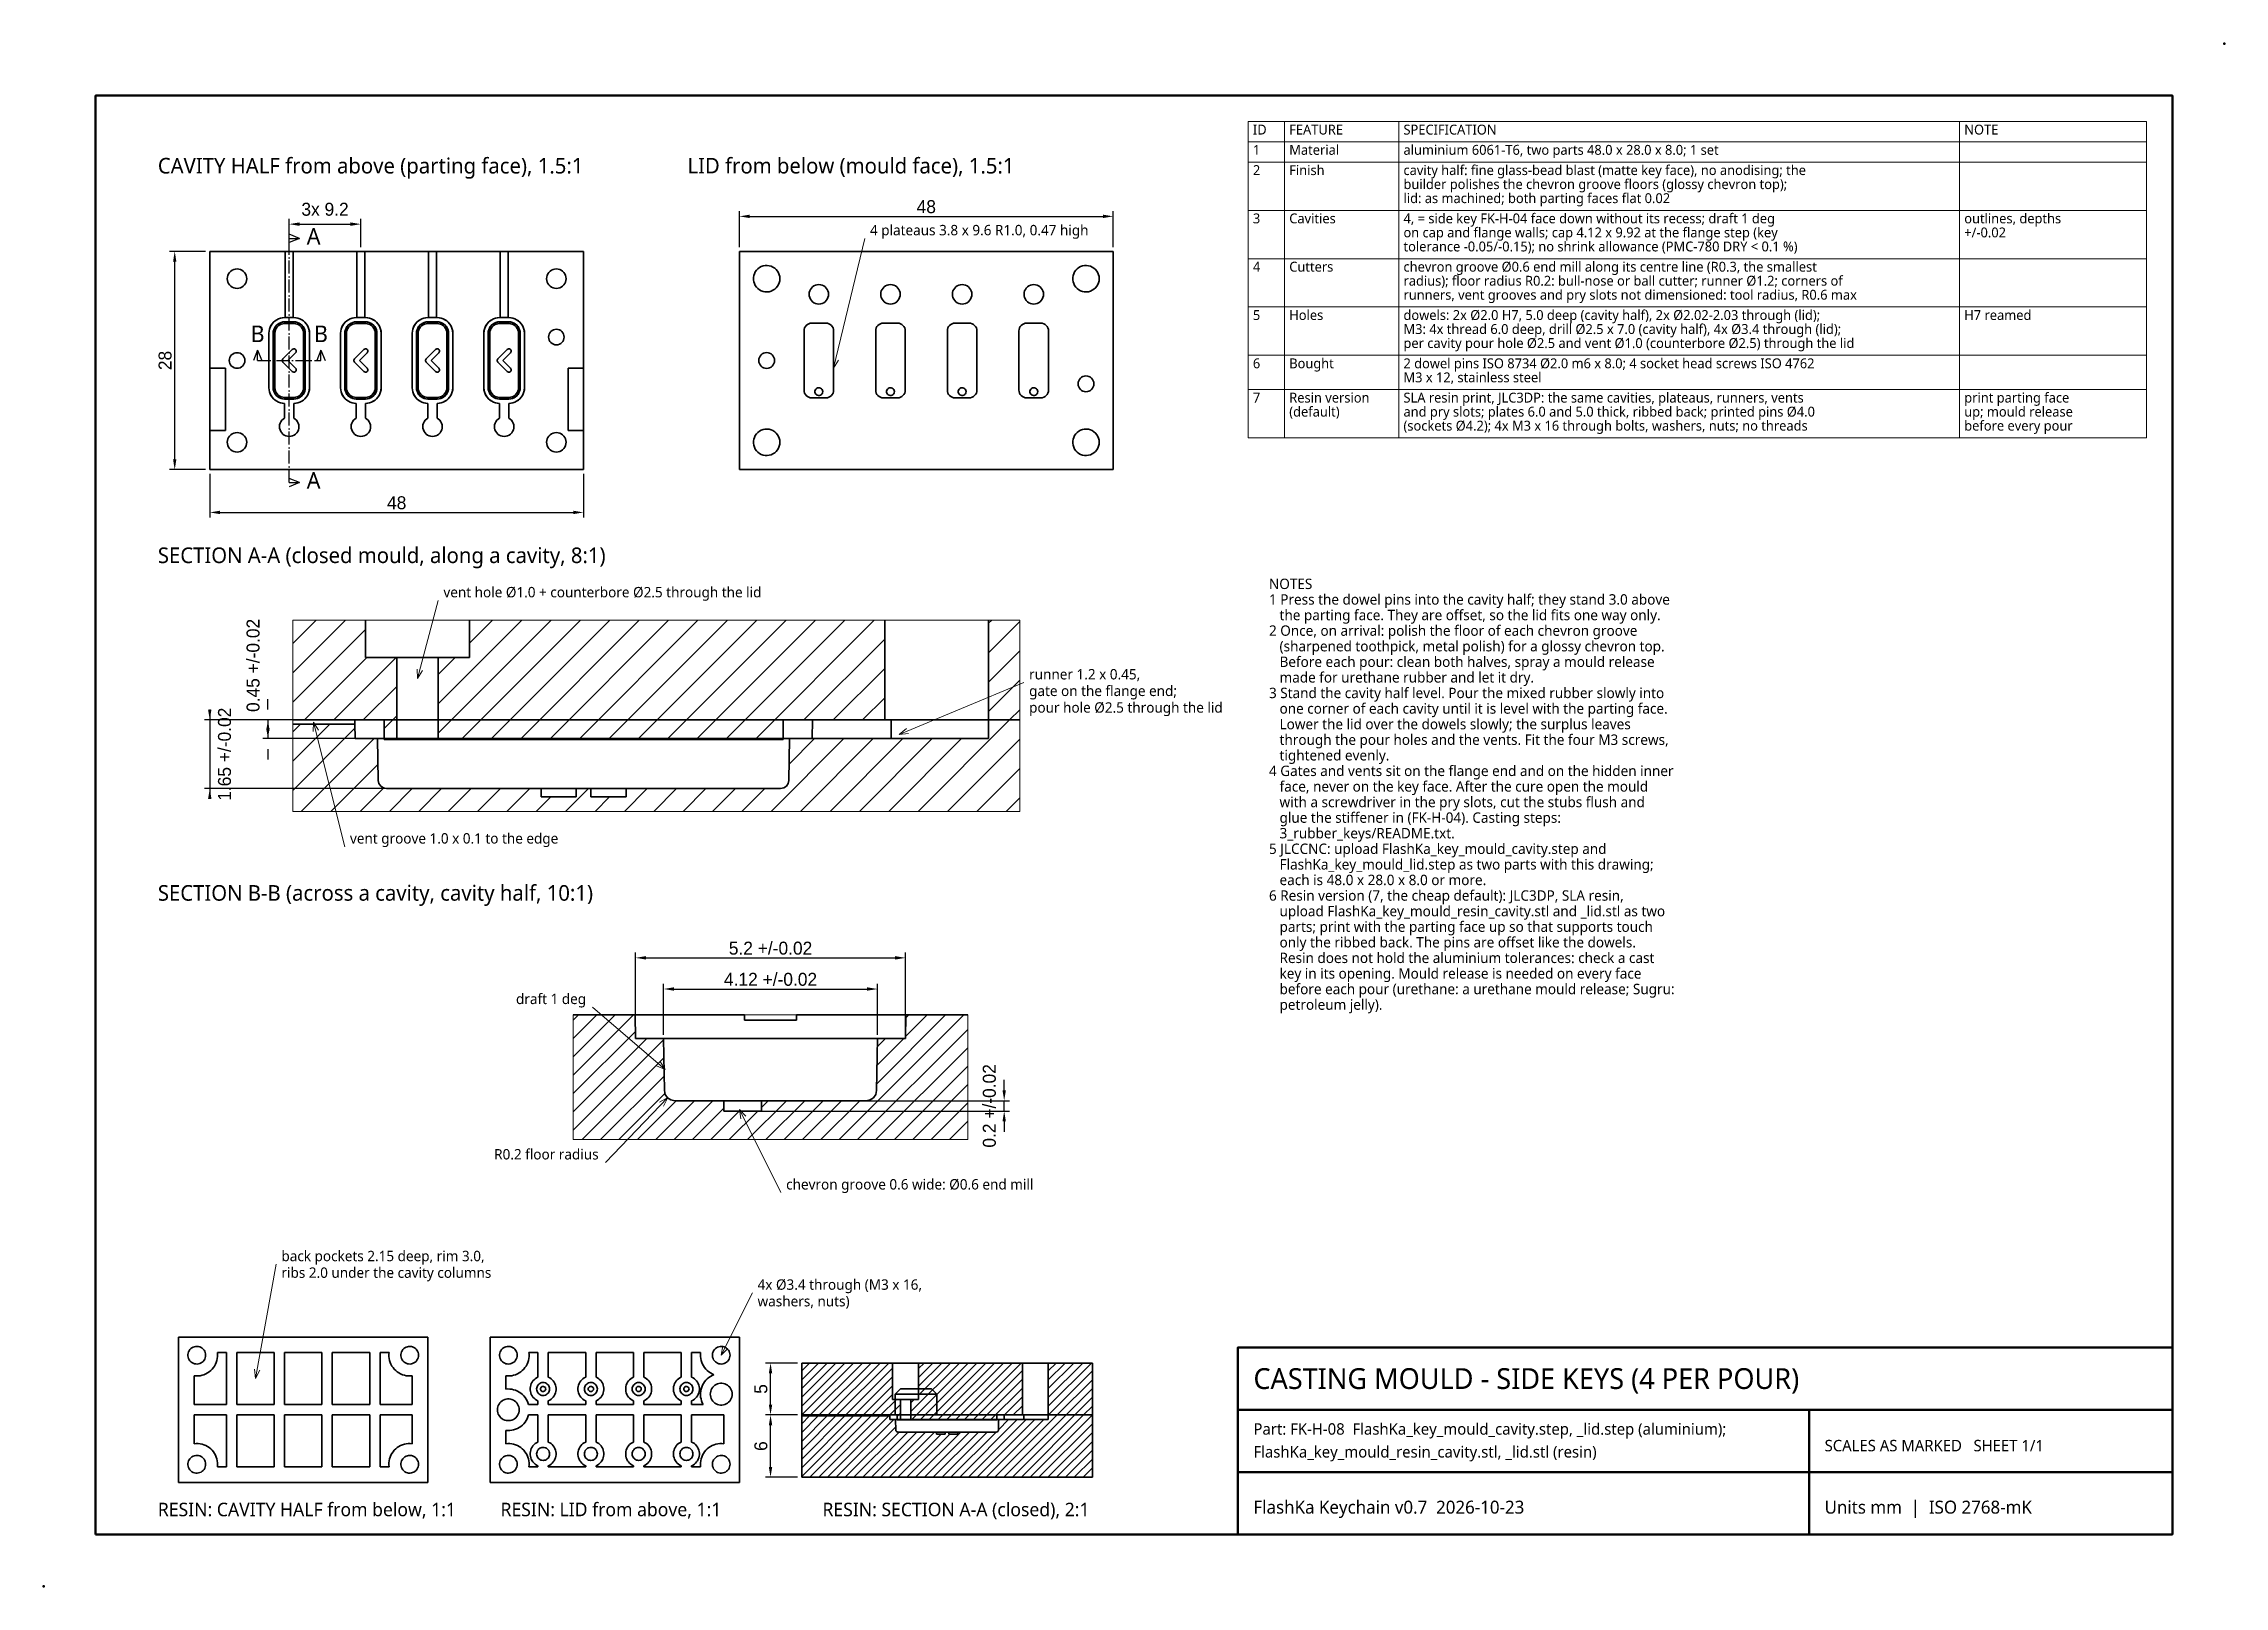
# Model space of a CAD drawing. Header units: millimetres. Extents: x 0 to 420, y 0 to 297.
import ezdxf

# ---------------------------------------------------------------- set-up
doc = ezdxf.new("R2010")
doc.units = ezdxf.units.MM
doc.linetypes.add('DASHDOT', pattern=[3.556, 2.54, -0.508, 0, -0.508])
for name, color, linetype, lineweight in [('BORDER', 7, 'Continuous', 50), ('CUTLINE', 1, 'DASHDOT', 25), ('DIM', 5, 'Continuous', 13), ('HATCH', 8, 'Continuous', 9), ('TABLE', 7, 'Continuous', 18), ('TEXT', 7, 'Continuous', 18), ('VISIBLE', 7, 'Continuous', 35)]:
    doc.layers.add(name, color=color, linetype=linetype, lineweight=lineweight)
doc.styles.add('OpenSans', font='OpenSans-Regular.ttf')
doc.dimstyles.new('FK', dxfattribs={"dimtxt": 2.5, "dimasz": 2, "dimexe": 1, "dimexo": 0.8, "dimgap": 0.6, "dimtad": 1, "dimdec": 3, "dimlfac": 0.5, "dimdsep": 46, "dimcen": 2.5, "dimclrd": 5, "dimclre": 5, "dimclrt": 7, "dimazin": 3, "dimtfac": 1, "dimtmove": 0, "dimatfit": 3})
doc.dimstyles.new('FK1.5', dxfattribs={"dimtxt": 2.5, "dimasz": 2, "dimexe": 1, "dimexo": 0.8, "dimgap": 0.6, "dimtad": 1, "dimdec": 3, "dimlfac": 0.666667, "dimdsep": 46, "dimcen": 2.5, "dimclrd": 5, "dimclre": 5, "dimclrt": 7, "dimazin": 3, "dimtfac": 1, "dimtmove": 0, "dimatfit": 3})
doc.dimstyles.new('FK10', dxfattribs={"dimtxt": 2.5, "dimasz": 2, "dimexe": 1, "dimexo": 0.8, "dimgap": 0.6, "dimtad": 1, "dimdec": 3, "dimlfac": 0.1, "dimdsep": 46, "dimcen": 2.5, "dimclrd": 5, "dimclre": 5, "dimclrt": 7, "dimazin": 3, "dimtfac": 1, "dimtmove": 0, "dimatfit": 3})
doc.dimstyles.new('FK8', dxfattribs={"dimtxt": 2.5, "dimasz": 2, "dimexe": 1, "dimexo": 0.8, "dimgap": 0.6, "dimtad": 1, "dimdec": 3, "dimlfac": 0.125, "dimdsep": 46, "dimcen": 2.5, "dimclrd": 5, "dimclre": 5, "dimclrt": 7, "dimazin": 3, "dimtfac": 1, "dimtmove": 0, "dimatfit": 3})

msp = doc.modelspace()

# ---------------------------------------------------------------- texts
at = {"layer": 'TEXT', "style": 'OpenSans'}
for s, height, p in [('ID', 1.9, (232.9, 279.5)), ('FEATURE', 1.9, (239.9, 279.5)), ('SPECIFICATION', 1.9, (261.9, 279.5)), ('NOTE', 1.9, (369.9, 279.5)), ('1', 1.9, (232.9, 275.6)), ('Material', 1.9, (239.9, 275.6)), ('aluminium 6061-T6, two parts 48.0 x 28.0 x 8.0; 1 set', 1.9, (261.9, 275.6)), ('CAVITY HALF from above (parting face), 1.5:1', 3, (22, 272)), ('LID from below (mould face), 1.5:1', 3, (124, 272)), ('2', 1.9, (232.9, 271.7)), ('Finish', 1.9, (239.9, 271.7)), ('cavity half: fine glass-bead blast (matte key face), no anodising; the', 1.9, (261.9, 271.7)), ('builder polishes the chevron groove floors (glossy chevron top);', 1.9, (261.9, 269)), ('lid: as machined; both parting faces flat 0.02', 1.9, (261.9, 266.3)), ('A', 3.2, (50.6697, 258.316)), ('4 plateaus 3.8 x 9.6 R1.0, 0.47 high', 2, (159.15, 260.1)), ('3', 1.9, (232.9, 262.4)), ('Cavities', 1.9, (239.9, 262.4)), ('4, = side key FK-H-04 face down without its recess; draft 1 deg', 1.9, (261.9, 262.4)), ('on cap and flange walls; cap 4.12 x 9.92 at the flange step (key', 1.9, (261.9, 259.7)), ('+/-0.02', 1.9, (369.9, 259.7)), ('outlines, depths', 1.9, (369.9, 262.4)), ('tolerance -0.05/-0.15); no shrink allowance (PMC-780 DRY < 0.1 %)', 1.9, (261.9, 257)), ('4', 1.9, (232.9, 253.1)), ('Cutters', 1.9, (239.9, 253.1)), ('chevron groove Ø0.6 end mill along its centre line (R0.3, the smallest', 1.9, (261.9, 253.1)), ('radius); floor radius R0.2: bull-nose or ball cutter; runner Ø1.2; corners of', 1.9, (261.9, 250.4)), ('runners, vent grooves and pry slots not dimensioned: tool radius, R0.6 max', 1.9, (261.9, 247.7)), ('5', 1.9, (232.9, 243.8)), ('Holes', 1.9, (239.9, 243.8)), ('dowels: 2x Ø2.0 H7, 5.0 deep (cavity half), 2x Ø2.02-2.03 through (lid);', 1.9, (261.9, 243.8)), ('H7 reamed', 1.9, (369.9, 243.8)), ('B', 3.2, (39.8454, 239.536)), ('B', 3.2, (52.0454, 239.536)), ('per cavity pour hole Ø2.5 and vent Ø1.0 (counterbore Ø2.5) through the lid', 1.9, (261.9, 238.4)), ('M3: 4x thread 6.0 deep, drill Ø2.5 x 7.0 (cavity half), 4x Ø3.4 through (lid);', 1.9, (261.9, 241.1)), ('6', 1.9, (232.9, 234.5)), ('Bought', 1.9, (239.9, 234.5)), ('2 dowel pins ISO 8734 Ø2.0 m6 x 8.0; 4 socket head screws ISO 4762', 1.9, (261.9, 234.5)), ('M3 x 12, stainless steel', 1.9, (261.9, 231.8)), ('7', 1.9, (232.9, 227.9)), ('(default)', 1.9, (239.9, 225.2)), ('Resin version', 1.9, (239.9, 227.9)), ('and pry slots; plates 6.0 and 5.0 thick, ribbed back; printed pins Ø4.0', 1.9, (261.9, 225.2)), ('SLA resin print, JLC3DP: the same cavities, plateaus, runners, vents', 1.9, (261.9, 227.9)), ('up; mould release', 1.9, (369.9, 225.2)), ('print parting face', 1.9, (369.9, 227.9)), ('(sockets Ø4.2); 4x M3 x 16 through bolts, washers, nuts; no threads', 1.9, (261.9, 222.5)), ('before every pour', 1.9, (369.9, 222.5)), ('A', 3.2, (50.6697, 211.316)), ('SECTION A-A (closed mould, along a cavity, 8:1)', 3, (22, 197)), ('NOTES', 2, (236, 192)), ('vent hole Ø1.0 + counterbore Ø2.5 through the lid', 2, (77, 190.4)), ('1 Press the dowel pins into the cavity half; they stand 3.0 above', 2, (236, 189)), ('2 Once, on arrival: polish the floor of each chevron groove', 2, (236, 183)), ('   the parting face. They are offset, so the lid fits one way only.', 2, (236, 186)), ('   (sharpened toothpick, metal polish) for a glossy chevron top.', 2, (236, 180)), ('runner 1.2 x 0.45,', 2, (189.8, 174.6)), ('   Before each pour: clean both halves, spray a mould release', 2, (236, 177)), ('gate on the flange end;', 2, (189.8, 171.4)), ('3 Stand the cavity half level. Pour the mixed rubber slowly into', 2, (236, 171)), ('   made for urethane rubber and let it dry.', 2, (236, 174)), ('pour hole Ø2.5 through the lid', 2, (189.8, 168.2)), ('   one corner of each cavity until it is level with the parting face.', 2, (236, 168)), ('   through the pour holes and the vents. Fit the four M3 screws,', 2, (236, 162)), ('   Lower the lid over the dowels slowly; the surplus leaves', 2, (236, 165)), ('   tightened evenly.', 2, (236, 159)), ('4 Gates and vents sit on the flange end and on the hidden inner', 2, (236, 156)), ('   with a screwdriver in the pry slots, cut the stubs flush and', 2, (236, 150)), ('   face, never on the key face. After the cure open the mould', 2, (236, 153)), ('   glue the stiffener in (FK-H-04). Casting steps:', 2, (236, 147)), ('vent groove 1.0 x 0.1 to the edge', 2, (59, 143)), ('5 JLCCNC: upload FlashKa_key_mould_cavity.step and', 2, (236, 141)), ('   3_rubber_keys/README.txt.', 2, (236, 144)), ('   FlashKa_key_mould_lid.step as two parts with this drawing;', 2, (236, 138)), ('SECTION B-B (across a cavity, cavity half, 10:1)', 3, (22, 132)), ('   each is 48.0 x 28.0 x 8.0 or more.', 2, (236, 135)), ('6 Resin version (7, the cheap default): JLC3DP, SLA resin,', 2, (236, 132)), ('   upload FlashKa_key_mould_resin_cavity.stl and _lid.stl as two', 2, (236, 129)), ('   parts; print with the parting face up so that supports touch', 2, (236, 126)), ('   only the ribbed back. The pins are offset like the dowels.', 2, (236, 123)), ('   Resin does not hold the aluminium tolerances: check a cast', 2, (236, 120)), ('   key in its opening. Mould release is needed on every face', 2, (236, 117)), ('draft 1 deg', 2, (90.98, 112.1)), ('   before each pour (urethane: a urethane mould release; Sugru:', 2, (236, 114)), ('   petroleum jelly).', 2, (236, 111)), ('R0.2 floor radius', 2, (86.7719, 82.1858)), ('chevron groove 0.6 wide: Ø0.6 end mill', 2, (143, 76.4)), ('back pockets 2.15 deep, rim 3.0,', 2, (45.8, 62.6)), ('ribs 2.0 under the cavity columns', 2, (45.8, 59.4)), ('4x Ø3.4 through (M3 x 16,', 2, (137.5, 57.1)), ('washers, nuts)', 2, (137.5, 53.9)), ('CASTING MOULD - SIDE KEYS (4 PER POUR)', 4, (233, 38)), ('Part: FK-H-08  FlashKa_key_mould_cavity.step, _lid.step (aluminium);', 2.2, (233, 29.2)), ('FlashKa_key_mould_resin_cavity.stl, _lid.stl (resin)', 2.2, (233, 24.8)), ('SCALES AS MARKED   SHEET 1/1', 2.2, (343, 26)), ('RESIN: CAVITY HALF from below, 1:1', 2.6, (22, 13.5)), ('RESIN: LID from above, 1:1', 2.6, (88, 13.5)), ('RESIN: SECTION A-A (closed), 2:1', 2.6, (150, 13.5)), ('FlashKa Keychain v0.7  2026-10-23', 2.5, (233, 14)), ('Units mm  |  ISO 2768-mK', 2.5, (343, 14))]:
    msp.add_text(s, height=height, dxfattribs=at).set_placement(p)

# ---------------------------------------------------------------- dimensions: what is measured, and where the dimension line sits
at = {"layer": 'DIM'}
for base, p1, p2, text, dimstyle in [((47.3, 262.25), (47.3, 257), (61.1, 257), '3x <>', 'FK1.5'), ((114, 121), (114, 105.6), (166, 105.6), '<> +/-0.02', 'FK10'), ((119.4, 115), (119.4, 105.4), (160.6, 105.4), '<> +/-0.02', 'FK10')]:
    msp.add_linear_dim(base=base, p1=p1, p2=p2, text=text, dimstyle=dimstyle, dxfattribs=at).render()
for base, p1, p2 in [((134, 263.75), (134, 257), (206, 257)), ((32, 206.75), (32, 215), (104, 215))]:
    msp.add_linear_dim(base=base, p1=p1, p2=p2, dimstyle='FK1.5', dxfattribs=at).render()
for base, p1, p2, dimstyle in [((25.25, 215), (32, 215), (32, 257), 'FK1.5'), ((140, 33), (146, 33), (146, 43), 'FK'), ((140, 21), (146, 21), (146, 33), 'FK')]:
    msp.add_linear_dim(base=base, p1=p1, p2=p2, angle=90, dimstyle=dimstyle, dxfattribs=at).render()
msp.add_linear_dim(base=(43.2, 166.8), p1=(62, 166.8), p2=(62, 163.2), angle=90, location=(40.35, 177.3), text='<> +/-0.02', dimstyle='FK8', override={"dimtmove": 2}, dxfattribs=at).render()
for base, p1, p2, dimstyle in [((32, 166.8), (62, 166.8), (68.8, 153.6), 'FK8'), ((185, 91.5), (134.5, 91.5), (155, 93.5), 'FK10')]:
    msp.add_linear_dim(base=base, p1=p1, p2=p2, angle=90, text='<> +/-0.02', dimstyle=dimstyle, dxfattribs=at).render()

# ---------------------------------------------------------------- linework, layer by layer
at = {"layer": 'BORDER'}
for p, q in [((230, 34), (410, 34)), ((340, 10), (340, 34)), ((230, 22), (410, 22))]:
    msp.add_line(p, q, dxfattribs=at)
for points in [[(10, 10), (410, 10), (410, 287), (10, 287)], [(230, 10), (410, 10), (410, 46), (230, 46)]]:
    msp.add_lwpolyline(points, close=True, dxfattribs=at)
for p in [(420, 297), (0, 0)]:
    msp.add_point(p, dxfattribs=at)
at = {"layer": 'CUTLINE'}
for p, q in [((49.3, 259.5), (47.3, 260.3)), ((47.3, 212.5), (47.3, 259.5)), ((47.3, 259.5), (49.3, 259.5)), ((49.3, 259.5), (47.3, 258.7)), ((41.2, 238), (40.4, 236)), ((41.2, 236), (41.2, 238)), ((41.2, 238), (42, 236)), ((41.2, 236), (53.4, 236)), ((53.4, 238), (52.6, 236)), ((53.4, 236), (53.4, 238)), ((53.4, 238), (54.2, 236)), ((49.3, 212.5), (47.3, 213.3)), ((47.3, 212.5), (49.3, 212.5)), ((49.3, 212.5), (47.3, 211.7))]:
    msp.add_line(p, q, dxfattribs=at)
at = {"layer": 'DIM'}
for p, q in [((152.15, 234.5), (158.15, 259.5)), ((152.15, 234.5), (152.0341, 236.2963)), ((152.15, 234.5), (153.0686, 236.048)), ((72, 174.8), (76, 189.8)), ((72, 174.8), (71.9291, 176.5986)), ((72, 174.8), (72.9571, 176.3245)), ((164.8, 164), (188.8, 174)), ((52, 166.4), (51.901, 164.6027)), ((52, 166.4), (58, 142.4)), ((52, 166.4), (52.9331, 164.8608)), ((164.8, 164), (166.1827, 165.1524)), ((164.8, 164), (166.5919, 164.1704)), ((119.7, 99.5), (105.7, 111.5)), ((119.7, 99.5), (118.7406, 101.023)), ((119.7, 99.5), (118.0482, 100.2152)), ((120.1952, 94.0858), (108.1952, 81.5858)), ((120.1952, 94.0858), (118.6206, 93.2137)), ((120.1952, 94.0858), (119.3881, 92.4769)), ((134, 91.8), (142, 75.8)), ((134, 91.8), (134.2933, 90.024)), ((134, 91.8), (135.2448, 90.4998)), ((40.8, 40), (44.8, 62)), ((130.5, 44.5), (136.5, 56.5)), ((130.5, 44.5), (130.7933, 46.276)), ((130.5, 44.5), (131.7448, 45.8002)), ((40.8, 40), (40.5843, 41.787)), ((40.8, 40), (41.631, 41.5967))]:
    msp.add_line(p, q, dxfattribs=at)
at = {"layer": 'HATCH'}
for p, q in [((48, 175.8538), (58.1462, 186)), ((48, 181.5107), (52.4893, 186)), ((76, 164.2558), (97.7442, 186)), ((76, 169.9127), (92.0873, 186)), ((80.441, 163.04), (103.401, 186)), ((82, 181.5696), (86.4304, 186)), ((86.0979, 163.04), (109.0579, 186)), ((91.7547, 163.04), (114.7147, 186)), ((97.4116, 163.04), (120.3716, 186)), ((103.0684, 163.04), (126.0284, 186)), ((108.7253, 163.04), (131.6853, 186)), ((114.3821, 163.04), (137.3421, 186)), ((120.039, 163.04), (142.999, 186)), ((125.6958, 163.04), (148.6558, 186)), ((131.3527, 163.04), (154.3127, 186)), ((137.0096, 163.04), (159.9696, 186)), ((182, 185.403), (182.597, 186)), ((182, 179.7462), (188, 185.7462)), ((48, 170.197), (62, 184.197)), ((146.4264, 166.8), (162, 182.3736)), ((50.2599, 166.8), (62.2599, 178.8)), ((55.9167, 166.8), (67.9167, 178.8)), ((76, 175.5696), (79.2304, 178.8)), ((152.0833, 166.8), (162, 176.7167)), ((182, 174.0893), (188, 180.0893)), ((61.5736, 166.8), (68, 173.2264)), ((182, 168.4325), (188, 174.4325)), ((157.7401, 166.8), (162, 171.0599)), ((186.0244, 166.8), (188, 168.7756)), ((48, 158.8833), (55.1167, 166)), ((48, 164.5401), (49.4599, 166)), ((48, 153.2264), (59.9652, 165.1916)), ((65.6, 165.1696), (68, 167.5696)), ((168.4244, 149.2), (186.0244, 166.8)), ((49.6304, 149.2), (63.6304, 163.2)), ((140.1401, 149.2), (154.1401, 163.2)), ((143.5947, 158.3114), (148.4833, 163.2)), ((145.797, 149.2), (159.797, 163.2)), ((151.4538, 149.2), (165.4538, 163.2)), ((157.1107, 149.2), (171.1107, 163.2)), ((162.7675, 149.2), (176.7675, 163.2)), ((174.0812, 149.2), (188, 163.1188)), ((55.2873, 149.2), (64.4052, 158.3179)), ((179.7381, 149.2), (188, 157.4619)), ((60.9442, 149.2), (65.494, 153.7499)), ((66.601, 149.2), (71.001, 153.6)), ((72.2579, 149.2), (76.6579, 153.6)), ((77.9147, 149.2), (82.3147, 153.6)), ((83.5716, 149.2), (87.9716, 153.6)), ((89.2284, 149.2), (93.6284, 153.6)), ((94.8853, 149.2), (97.6853, 152)), ((100.5421, 149.2), (104.9421, 153.6)), ((106.199, 149.2), (108.999, 152)), ((111.8558, 149.2), (116.2558, 153.6)), ((117.5127, 149.2), (121.9127, 153.6)), ((123.1696, 149.2), (127.5696, 153.6)), ((128.8264, 149.2), (133.2264, 153.6)), ((134.4833, 149.2), (138.8833, 153.6)), ((185.3949, 149.2), (188, 151.8051)), ((102, 98.4023), (113.5977, 110)), ((102, 101.9379), (110.0621, 110)), ((102, 105.4734), (106.5266, 110)), ((102, 109.0089), (102.9911, 110)), ((153.2373, 86), (177.2373, 110)), ((160.4472, 96.7454), (173.7017, 110)), ((166.0059, 105.8397), (170.1662, 110)), ((166.0687, 109.4381), (166.6307, 110)), ((102, 94.8668), (113.9766, 106.8433)), ((102, 91.3313), (116.1687, 105.5)), ((102, 87.7957), (119.4052, 105.2009)), ((156.7728, 86), (178, 107.2272)), ((160.51, 100.3438), (165.6662, 105.5)), ((160.5728, 103.9421), (162.1307, 105.5)), ((103.7398, 86), (119.4659, 101.7261)), ((160.3084, 86), (178, 103.6916)), ((107.2753, 86), (119.5265, 98.2512)), ((163.8439, 86), (178, 100.1561)), ((167.3794, 86), (178, 96.6206)), ((110.8109, 86), (119.73, 94.9191)), ((114.3464, 86), (121.8464, 93.5)), ((117.8819, 86), (125.3819, 93.5)), ((121.4175, 86), (128.9175, 93.5)), ((135.5596, 86), (143.0596, 93.5)), ((138.2426, 92.2186), (139.5241, 93.5)), ((139.0951, 86), (146.5951, 93.5)), ((142.6307, 86), (150.1307, 93.5)), ((146.1662, 86), (153.6662, 93.5)), ((149.7017, 86), (157.2017, 93.5)), ((170.915, 86), (178, 93.085)), ((124.953, 86), (131, 92.047)), ((128.4885, 86), (133.9885, 91.5)), ((132.0241, 86), (137.5241, 91.5)), ((174.4505, 86), (178, 89.5495)), ((177.986, 86), (178, 86.014)), ((146, 33.0014), (155.9986, 43)), ((146, 34.6985), (154.3015, 43)), ((146, 36.3955), (152.6045, 43)), ((146, 38.0926), (150.9074, 43)), ((146, 39.7897), (149.2103, 43)), ((146, 41.4867), (147.5133, 43)), ((147.6956, 33), (157.6956, 43)), ((149.3927, 33), (159.3927, 43)), ((151.0897, 33), (161.0897, 43)), ((152.7868, 33), (162.7868, 43)), ((154.4839, 33), (163.5, 42.0161)), ((167, 33.6368), (176.3632, 43)), ((167.1203, 32.06), (178.0603, 43)), ((168.5, 36.8338), (174.6662, 43)), ((168.5, 38.5309), (172.9691, 43)), ((168.5, 40.2279), (171.2721, 43)), ((168.5, 41.925), (169.575, 43)), ((168.8174, 32.06), (179.7574, 43)), ((170.5144, 32.06), (181.4544, 43)), ((172.2115, 32.06), (183.1515, 43)), ((173.9085, 32.06), (184.8485, 43)), ((175.6056, 32.06), (186.5456, 43)), ((177.3026, 32.06), (188.2426, 43)), ((193.5, 34.6809), (201.8191, 43)), ((193.5, 36.378), (200.122, 43)), ((193.5, 38.075), (198.425, 43)), ((193.5, 39.7721), (196.7279, 43)), ((193.5, 41.4691), (195.0309, 43)), ((156.1809, 33), (163.5, 40.3191)), ((157.878, 33), (163.5, 38.622)), ((178.9997, 32.06), (188.5, 41.5603)), ((180.6968, 32.06), (188.5, 39.8632)), ((182.3938, 32.06), (188.5, 38.1662)), ((193.5161, 33), (202, 41.4839)), ((195.2132, 33), (202, 39.7868)), ((196.9103, 33), (202, 38.0897)), ((159.575, 33), (163.5, 36.925)), ((161.2721, 33), (164.2721, 36)), ((162.9691, 33), (165, 35.0309)), ((167, 35.3338), (167.6662, 36)), ((185.0309, 33), (188.5, 36.4691)), ((186.7279, 33), (188.5, 34.7721)), ((198.6073, 33), (202, 36.3927)), ((200.3044, 33), (202, 34.6956)), ((146, 21.122), (157.678, 32.8)), ((146, 22.8191), (155.9809, 32.8)), ((146, 24.5161), (154.2839, 32.8)), ((146, 26.2132), (152.5868, 32.8)), ((146, 27.9103), (150.8897, 32.8)), ((146, 29.6073), (149.1927, 32.8)), ((146, 31.3044), (147.4956, 32.8)), ((147.575, 21), (159.375, 32.8)), ((149.2721, 21), (161.0721, 32.8)), ((150.9691, 21), (162.7691, 32.8)), ((152.6662, 21), (163.7662, 32.1)), ((154.3632, 21), (164.1037, 30.7405)), ((156.0603, 21), (164.7603, 29.7)), ((157.7574, 21), (166.4574, 29.7)), ((159.4544, 21), (168.1544, 29.7)), ((161.1515, 21), (169.8515, 29.7)), ((162.8485, 21), (171.5485, 29.7)), ((164.4, 32.7338), (165, 33.3338)), ((167.9397, 21), (176.6397, 29.7)), ((169.6368, 21), (178.3368, 29.7)), ((171.3338, 21), (180.0338, 29.7)), ((173.0309, 21), (181.7309, 29.7)), ((174.7279, 21), (183.4279, 29.7)), ((176.425, 21), (187.525, 32.1)), ((178.122, 21), (189.222, 32.1)), ((179.8191, 21), (190.9191, 32.1)), ((181.5161, 21), (192.6161, 32.1)), ((183.2132, 21), (195.2132, 33)), ((183.8861, 30.1582), (185.8279, 32.1)), ((183.9163, 31.8854), (184.1309, 32.1)), ((184.9103, 21), (196.9103, 33)), ((186.6073, 21), (198.6073, 33)), ((188.3044, 21), (200.3044, 33)), ((188.425, 33), (188.5, 33.075)), ((190.0014, 21), (202, 32.9986)), ((191.6985, 21), (202, 31.3015)), ((193.3955, 21), (202, 29.6045)), ((193.5, 32.9839), (193.5161, 33)), ((164.5456, 21), (172.8456, 29.3)), ((166.2426, 21), (174.5426, 29.3)), ((195.0926, 21), (202, 27.9074)), ((196.7897, 21), (202, 26.2103)), ((198.4867, 21), (202, 24.5133)), ((200.1838, 21), (202, 22.8162)), ((201.8808, 21), (202, 21.1192))]:
    msp.add_line(p, q, dxfattribs=at)
for points in [[(48, 149.2), (188, 149.2), (188, 186), (48, 186)], [(102, 86), (178, 86), (178, 110), (102, 110)]]:
    msp.add_lwpolyline(points, close=True, dxfattribs=at)
at = {"layer": 'TABLE'}
for p, q in [((232, 282), (405, 282)), ((232, 282), (232, 221.1)), ((239, 282), (239, 221.1)), ((261, 282), (261, 221.1)), ((369, 282), (369, 221.1)), ((405, 282), (405, 221.1)), ((232, 278.1), (405, 278.1)), ((232, 274.2), (405, 274.2)), ((232, 264.9), (405, 264.9)), ((232, 255.6), (405, 255.6)), ((232, 246.3), (405, 246.3)), ((232, 237), (405, 237)), ((232, 230.4), (405, 230.4)), ((232, 221.1), (405, 221.1))]:
    msp.add_line(p, q, dxfattribs=at)
at = {"layer": 'VISIBLE'}
for points in [[(32, 234.5), (32, 257)], [(32, 257), (46.55, 257)], [(46.55, 257), (48.05, 257)], [(46.55, 244.2618), (46.55, 257)], [(48.05, 257), (60.35, 257)], [(48.05, 244.2618), (48.05, 257)], [(60.35, 257), (61.85, 257)], [(60.35, 244.2618), (60.35, 257)], [(61.85, 257), (74.15, 257)], [(61.85, 244.2618), (61.85, 257)], [(74.15, 257), (75.65, 257)], [(74.15, 244.2618), (74.15, 257)], [(75.65, 257), (87.95, 257)], [(75.65, 244.2618), (75.65, 257)], [(87.95, 257), (89.45, 257)], [(87.95, 244.2618), (87.95, 257)], [(89.45, 257), (104, 257)], [(89.45, 244.2618), (89.45, 257)], [(104, 234.5), (104, 257)], [(134, 257), (134, 215)], [(134, 257), (206, 257)], [(206, 257), (206, 215)], [(39.125, 251.75), (39.0965, 251.4244), (39.0119, 251.1087), (38.8738, 250.8125), (38.6863, 250.5448), (38.4552, 250.3137), (38.1875, 250.1262), (37.8913, 249.9881), (37.5756, 249.9035), (37.25, 249.875), (36.9244, 249.9035), (36.6087, 249.9881), (36.3125, 250.1262), (36.0448, 250.3137), (35.8137, 250.5448), (35.6262, 250.8125), (35.4881, 251.1087), (35.4035, 251.4244), (35.375, 251.75), (35.4035, 252.0756), (35.4881, 252.3913), (35.6262, 252.6875), (35.8137, 252.9552), (36.0448, 253.1863), (36.3125, 253.3738), (36.6087, 253.5119), (36.9244, 253.5965), (37.25, 253.625), (37.5756, 253.5965), (37.8913, 253.5119), (38.1875, 253.3738), (38.4552, 253.1863), (38.6863, 252.9552), (38.8738, 252.6875), (39.0119, 252.3913), (39.0965, 252.0756), (39.125, 251.75)], [(100.625, 251.75), (100.5965, 251.4244), (100.5119, 251.1087), (100.3738, 250.8125), (100.1863, 250.5448), (99.9552, 250.3137), (99.6875, 250.1262), (99.3913, 249.9881), (99.0756, 249.9035), (98.75, 249.875), (98.4244, 249.9035), (98.1087, 249.9881), (97.8125, 250.1262), (97.5448, 250.3137), (97.3137, 250.5448), (97.1262, 250.8125), (96.9881, 251.1087), (96.9035, 251.4244), (96.875, 251.75), (96.9035, 252.0756), (96.9881, 252.3913), (97.1262, 252.6875), (97.3137, 252.9552), (97.5448, 253.1863), (97.8125, 253.3738), (98.1087, 253.5119), (98.4244, 253.5965), (98.75, 253.625), (99.0756, 253.5965), (99.3913, 253.5119), (99.6875, 253.3738), (99.9552, 253.1863), (100.1863, 252.9552), (100.3738, 252.6875), (100.5119, 252.3913), (100.5965, 252.0756), (100.625, 251.75)], [(141.8, 251.75), (141.7701, 252.1393), (141.6812, 252.5194), (141.5352, 252.8815), (141.3357, 253.2171), (141.0873, 253.5183), (140.7959, 253.778), (140.4682, 253.9902), (140.1119, 254.1499), (139.7355, 254.2534), (139.3477, 254.2981), (138.9576, 254.2832), (138.5743, 254.2088), (138.2069, 254.0769), (137.8639, 253.8904), (137.5534, 253.6537), (137.2827, 253.3724), (137.0581, 253.0531), (136.8849, 252.7032), (136.7671, 252.331), (136.7075, 251.9452), (136.7075, 251.5548), (136.7671, 251.169), (136.8849, 250.7968), (137.0581, 250.4469), (137.2827, 250.1276), (137.5534, 249.8463), (137.8639, 249.6096), (138.2069, 249.4231), (138.5743, 249.2912), (138.9576, 249.2168), (139.3477, 249.2019), (139.7355, 249.2466), (140.1119, 249.3501), (140.4682, 249.5098), (140.7959, 249.722), (141.0873, 249.9817), (141.3357, 250.2829), (141.5352, 250.6185), (141.6812, 250.9806), (141.7701, 251.3607), (141.8, 251.75)], [(203.3, 251.75), (203.2701, 252.1393), (203.1812, 252.5194), (203.0352, 252.8815), (202.8357, 253.2171), (202.5873, 253.5183), (202.2959, 253.778), (201.9682, 253.9902), (201.6119, 254.1499), (201.2355, 254.2534), (200.8477, 254.2981), (200.4576, 254.2832), (200.0743, 254.2088), (199.7069, 254.0769), (199.3639, 253.8904), (199.0534, 253.6537), (198.7827, 253.3724), (198.5581, 253.0531), (198.3849, 252.7032), (198.2671, 252.331), (198.2075, 251.9452), (198.2075, 251.5548), (198.2671, 251.169), (198.3849, 250.7968), (198.5581, 250.4469), (198.7827, 250.1276), (199.0534, 249.8463), (199.3639, 249.6096), (199.7069, 249.4231), (200.0743, 249.2912), (200.4576, 249.2168), (200.8477, 249.2019), (201.2355, 249.2466), (201.6119, 249.3501), (201.9682, 249.5098), (202.2959, 249.722), (202.5873, 249.9817), (202.8357, 250.2829), (203.0352, 250.6185), (203.1812, 250.9806), (203.2701, 251.3607), (203.3, 251.75)], [(151.175, 248.75), (151.1465, 249.0756), (151.0619, 249.3913), (150.9238, 249.6875), (150.7363, 249.9552), (150.5052, 250.1863), (150.2375, 250.3738), (149.9413, 250.5119), (149.6256, 250.5965), (149.3, 250.625), (148.9744, 250.5965), (148.6587, 250.5119), (148.3625, 250.3738), (148.0948, 250.1863), (147.8637, 249.9552), (147.6762, 249.6875), (147.5381, 249.3913), (147.4535, 249.0756), (147.425, 248.75), (147.4535, 248.4244), (147.5381, 248.1087), (147.6762, 247.8125), (147.8637, 247.5448), (148.0948, 247.3137), (148.3625, 247.1262), (148.6587, 246.9881), (148.9744, 246.9035), (149.3, 246.875), (149.6256, 246.9035), (149.9413, 246.9881), (150.2375, 247.1262), (150.5052, 247.3137), (150.7363, 247.5448), (150.9238, 247.8125), (151.0619, 248.1087), (151.1465, 248.4244), (151.175, 248.75)], [(164.975, 248.75), (164.9465, 249.0756), (164.8619, 249.3913), (164.7238, 249.6875), (164.5363, 249.9552), (164.3052, 250.1863), (164.0375, 250.3738), (163.7413, 250.5119), (163.4256, 250.5965), (163.1, 250.625), (162.7744, 250.5965), (162.4587, 250.5119), (162.1625, 250.3738), (161.8948, 250.1863), (161.6637, 249.9552), (161.4762, 249.6875), (161.3381, 249.3913), (161.2535, 249.0756), (161.225, 248.75), (161.2535, 248.4244), (161.3381, 248.1087), (161.4762, 247.8125), (161.6637, 247.5448), (161.8948, 247.3137), (162.1625, 247.1262), (162.4587, 246.9881), (162.7744, 246.9035), (163.1, 246.875), (163.4256, 246.9035), (163.7413, 246.9881), (164.0375, 247.1262), (164.3052, 247.3137), (164.5363, 247.5448), (164.7238, 247.8125), (164.8619, 248.1087), (164.9465, 248.4244), (164.975, 248.75)], [(178.775, 248.75), (178.7465, 249.0756), (178.6619, 249.3913), (178.5238, 249.6875), (178.3363, 249.9552), (178.1052, 250.1863), (177.8375, 250.3738), (177.5413, 250.5119), (177.2256, 250.5965), (176.9, 250.625), (176.5744, 250.5965), (176.2587, 250.5119), (175.9625, 250.3738), (175.6948, 250.1863), (175.4637, 249.9552), (175.2762, 249.6875), (175.1381, 249.3913), (175.0535, 249.0756), (175.025, 248.75), (175.0535, 248.4244), (175.1381, 248.1087), (175.2762, 247.8125), (175.4637, 247.5448), (175.6948, 247.3137), (175.9625, 247.1262), (176.2587, 246.9881), (176.5744, 246.9035), (176.9, 246.875), (177.2256, 246.9035), (177.5413, 246.9881), (177.8375, 247.1262), (178.1052, 247.3137), (178.3363, 247.5448), (178.5238, 247.8125), (178.6619, 248.1087), (178.7465, 248.4244), (178.775, 248.75)], [(192.575, 248.75), (192.5465, 249.0756), (192.4619, 249.3913), (192.3238, 249.6875), (192.1363, 249.9552), (191.9052, 250.1863), (191.6375, 250.3738), (191.3413, 250.5119), (191.0256, 250.5965), (190.7, 250.625), (190.3744, 250.5965), (190.0587, 250.5119), (189.7625, 250.3738), (189.4948, 250.1863), (189.2637, 249.9552), (189.0762, 249.6875), (188.9381, 249.3913), (188.8535, 249.0756), (188.825, 248.75), (188.8535, 248.4244), (188.9381, 248.1087), (189.0762, 247.8125), (189.2637, 247.5448), (189.4948, 247.3137), (189.7625, 247.1262), (190.0587, 246.9881), (190.3744, 246.9035), (190.7, 246.875), (191.0256, 246.9035), (191.3413, 246.9881), (191.6375, 247.1262), (191.9052, 247.3137), (192.1363, 247.5448), (192.3238, 247.8125), (192.4619, 248.1087), (192.5465, 248.4244), (192.575, 248.75)], [(46.4, 244.2618), (46.0069, 244.236), (45.6205, 244.1592), (45.2474, 244.0325), (44.8941, 243.8583), (44.5665, 243.6394), (44.2703, 243.3797), (44.0106, 243.0835), (43.7917, 242.7559), (43.6175, 242.4026), (43.4908, 242.0295), (43.414, 241.6431), (43.3882, 241.25)], [(46.4, 244.25), (46.0084, 244.2243), (45.6235, 244.1478), (45.2519, 244.0216), (44.9, 243.8481), (44.5737, 243.6301), (44.2787, 243.3713), (44.0199, 243.0763), (43.8019, 242.75), (43.6284, 242.3981), (43.5022, 242.0265), (43.4257, 241.6416), (43.4, 241.25)], [(46.55, 244.2618), (46.4, 244.2618)], [(46.4, 244.25), (46.4, 244.2618)], [(46.4, 244.25), (48.2, 244.25)], [(46.55, 244.2618), (46.55, 244.2592)], [(46.55, 244.2592), (48.05, 244.2592)], [(48.2, 244.2618), (48.05, 244.2618)], [(48.05, 244.2618), (48.05, 244.2592)], [(51.2118, 241.25), (51.186, 241.6431), (51.1092, 242.0295), (50.9825, 242.4026), (50.8083, 242.7559), (50.5894, 243.0835), (50.3297, 243.3797), (50.0335, 243.6394), (49.7059, 243.8583), (49.3526, 244.0325), (48.9795, 244.1592), (48.5931, 244.236), (48.2, 244.2618)], [(48.2, 244.25), (48.2, 244.2618)], [(51.2, 241.25), (51.1743, 241.6416), (51.0978, 242.0265), (50.9716, 242.3981), (50.7981, 242.75), (50.5801, 243.0763), (50.3213, 243.3713), (50.0263, 243.6301), (49.7, 243.8481), (49.3481, 244.0216), (48.9765, 244.1478), (48.5916, 244.2243), (48.2, 244.25)], [(60.2, 244.2618), (59.8069, 244.236), (59.4205, 244.1592), (59.0474, 244.0325), (58.6941, 243.8583), (58.3665, 243.6394), (58.0703, 243.3797), (57.8106, 243.0835), (57.5917, 242.7559), (57.4175, 242.4026), (57.2908, 242.0295), (57.214, 241.6431), (57.1882, 241.25)], [(60.2, 244.25), (59.8084, 244.2243), (59.4235, 244.1478), (59.0519, 244.0216), (58.7, 243.8481), (58.3737, 243.6301), (58.0787, 243.3713), (57.8199, 243.0763), (57.6019, 242.75), (57.4284, 242.3981), (57.3022, 242.0265), (57.2257, 241.6416), (57.2, 241.25)], [(60.35, 244.2618), (60.2, 244.2618)], [(60.2, 244.25), (60.2, 244.2618)], [(60.2, 244.25), (62, 244.25)], [(60.35, 244.2618), (60.35, 244.2592)], [(60.35, 244.2592), (61.85, 244.2592)], [(62, 244.2618), (61.85, 244.2618)], [(61.85, 244.2618), (61.85, 244.2592)], [(65.0118, 241.25), (64.986, 241.6431), (64.9092, 242.0295), (64.7825, 242.4026), (64.6083, 242.7559), (64.3894, 243.0835), (64.1297, 243.3797), (63.8335, 243.6394), (63.5059, 243.8583), (63.1526, 244.0325), (62.7795, 244.1592), (62.3931, 244.236), (62, 244.2618)], [(62, 244.25), (62, 244.2618)], [(65, 241.25), (64.9743, 241.6416), (64.8978, 242.0265), (64.7716, 242.3981), (64.5981, 242.75), (64.3801, 243.0763), (64.1213, 243.3713), (63.8263, 243.6301), (63.5, 243.8481), (63.1481, 244.0216), (62.7765, 244.1478), (62.3916, 244.2243), (62, 244.25)], [(74, 244.2618), (73.6069, 244.236), (73.2205, 244.1592), (72.8474, 244.0325), (72.4941, 243.8583), (72.1665, 243.6394), (71.8703, 243.3797), (71.6106, 243.0835), (71.3917, 242.7559), (71.2175, 242.4026), (71.0908, 242.0295), (71.014, 241.6431), (70.9882, 241.25)], [(74, 244.25), (73.6084, 244.2243), (73.2235, 244.1478), (72.8519, 244.0216), (72.5, 243.8481), (72.1737, 243.6301), (71.8787, 243.3713), (71.6199, 243.0763), (71.4019, 242.75), (71.2284, 242.3981), (71.1022, 242.0265), (71.0257, 241.6416), (71, 241.25)], [(74.15, 244.2618), (74, 244.2618)], [(74, 244.25), (74, 244.2618)], [(74, 244.25), (75.8, 244.25)], [(74.15, 244.2618), (74.15, 244.2592)], [(74.15, 244.2592), (75.65, 244.2592)], [(75.8, 244.2618), (75.65, 244.2618)], [(75.65, 244.2618), (75.65, 244.2592)], [(78.8118, 241.25), (78.786, 241.6431), (78.7092, 242.0295), (78.5825, 242.4026), (78.4083, 242.7559), (78.1894, 243.0835), (77.9297, 243.3797), (77.6335, 243.6394), (77.3059, 243.8583), (76.9526, 244.0325), (76.5795, 244.1592), (76.1931, 244.236), (75.8, 244.2618)], [(75.8, 244.25), (75.8, 244.2618)], [(78.8, 241.25), (78.7743, 241.6416), (78.6978, 242.0265), (78.5716, 242.3981), (78.3981, 242.75), (78.1801, 243.0763), (77.9213, 243.3713), (77.6263, 243.6301), (77.3, 243.8481), (76.9481, 244.0216), (76.5765, 244.1478), (76.1916, 244.2243), (75.8, 244.25)], [(87.8, 244.2618), (87.4069, 244.236), (87.0205, 244.1592), (86.6474, 244.0325), (86.2941, 243.8583), (85.9665, 243.6394), (85.6703, 243.3797), (85.4106, 243.0835), (85.1917, 242.7559), (85.0175, 242.4026), (84.8908, 242.0295), (84.814, 241.6431), (84.7882, 241.25)], [(87.8, 244.25), (87.4084, 244.2243), (87.0235, 244.1478), (86.6519, 244.0216), (86.3, 243.8481), (85.9737, 243.6301), (85.6787, 243.3713), (85.4199, 243.0763), (85.2019, 242.75), (85.0284, 242.3981), (84.9022, 242.0265), (84.8257, 241.6416), (84.8, 241.25)], [(87.95, 244.2618), (87.8, 244.2618)], [(87.8, 244.25), (87.8, 244.2618)], [(87.8, 244.25), (89.6, 244.25)], [(87.95, 244.2618), (87.95, 244.2592)], [(87.95, 244.2592), (89.45, 244.2592)], [(89.6, 244.2618), (89.45, 244.2618)], [(89.45, 244.2618), (89.45, 244.2592)], [(92.6118, 241.25), (92.586, 241.6431), (92.5092, 242.0295), (92.3825, 242.4026), (92.2083, 242.7559), (91.9894, 243.0835), (91.7297, 243.3797), (91.4335, 243.6394), (91.1059, 243.8583), (90.7526, 244.0325), (90.3795, 244.1592), (89.9931, 244.236), (89.6, 244.2618)], [(89.6, 244.25), (89.6, 244.2618)], [(92.6, 241.25), (92.5743, 241.6416), (92.4978, 242.0265), (92.3716, 242.3981), (92.1981, 242.75), (91.9801, 243.0763), (91.7213, 243.3713), (91.4263, 243.6301), (91.1, 243.8481), (90.7481, 244.0216), (90.3765, 244.1478), (89.9916, 244.2243), (89.6, 244.25)], [(43.3882, 241.25), (43.3882, 230.75)], [(43.4, 241.25), (43.3882, 241.25)], [(43.4, 230.75), (43.4, 241.25)], [(46.4, 243.44), (46.0574, 243.413), (45.7233, 243.3328), (45.4058, 243.2013), (45.1128, 243.0217), (44.8514, 242.7986), (44.6283, 242.5372), (44.4487, 242.2442), (44.3172, 241.9267), (44.237, 241.5926), (44.21, 241.25)], [(44.21, 241.25), (44.21, 230.75)], [(44.2363, 241.25), (44.21, 241.25)], [(44.2363, 241.25), (44.2629, 241.5885), (44.3422, 241.9186), (44.4721, 242.2323), (44.6495, 242.5218), (44.87, 242.78), (45.1282, 243.0005), (45.4177, 243.1779), (45.7314, 243.3078), (46.0615, 243.3871), (46.4, 243.4137)], [(44.2363, 230.75), (44.2363, 241.25)], [(44.2363, 241.25), (44.2387, 241.25), (44.2448, 241.25), (44.2544, 241.25), (44.2676, 241.25), (44.284, 241.25), (44.3036, 241.25), (44.326, 241.25), (44.3509, 241.25), (44.3782, 241.25), (44.4074, 241.25), (44.4382, 241.25), (44.4702, 241.25), (44.503, 241.25), (44.5362, 241.25)], [(44.5362, 241.25), (44.5645, 241.5736), (44.6486, 241.8874), (44.7859, 242.1819), (44.9723, 242.448), (45.202, 242.6777), (45.4681, 242.8641), (45.7626, 243.0014), (46.0764, 243.0855), (46.4, 243.1138)], [(44.5362, 230.75), (44.5362, 241.25)], [(48.2, 243.44), (46.4, 243.44)], [(46.4, 243.4137), (46.4, 243.44)], [(46.4, 243.4137), (46.4, 243.4113), (46.4, 243.4052), (46.4, 243.3956), (46.4, 243.3824), (46.4, 243.366), (46.4, 243.3464), (46.4, 243.324), (46.4, 243.2991), (46.4, 243.2718), (46.4, 243.2426), (46.4, 243.2118), (46.4, 243.1798), (46.4, 243.147), (46.4, 243.1138)], [(46.4, 243.4137), (48.2, 243.4137)], [(46.4, 243.1138), (48.2, 243.1138)], [(50.39, 241.25), (50.363, 241.5926), (50.2828, 241.9267), (50.1513, 242.2442), (49.9717, 242.5372), (49.7486, 242.7986), (49.4872, 243.0217), (49.1942, 243.2013), (48.8767, 243.3328), (48.5426, 243.413), (48.2, 243.44)], [(48.2, 243.4137), (48.2, 243.44)], [(48.2, 243.4137), (48.2, 243.4113), (48.2, 243.4052), (48.2, 243.3956), (48.2, 243.3824), (48.2, 243.366), (48.2, 243.3464), (48.2, 243.324), (48.2, 243.2991), (48.2, 243.2718), (48.2, 243.2426), (48.2, 243.2118), (48.2, 243.1798), (48.2, 243.147), (48.2, 243.1138)], [(48.2, 243.4137), (48.5385, 243.3871), (48.8686, 243.3078), (49.1823, 243.1779), (49.4718, 243.0005), (49.73, 242.78), (49.9505, 242.5218), (50.1279, 242.2323), (50.2578, 241.9186), (50.3371, 241.5885), (50.3637, 241.25)], [(48.2, 243.1138), (48.5236, 243.0855), (48.8374, 243.0014), (49.1319, 242.8641), (49.398, 242.6777), (49.6277, 242.448), (49.8141, 242.1819), (49.9514, 241.8874), (50.0355, 241.5736), (50.0638, 241.25)], [(50.3637, 241.25), (50.3613, 241.25), (50.3552, 241.25), (50.3456, 241.25), (50.3324, 241.25), (50.316, 241.25), (50.2964, 241.25), (50.274, 241.25), (50.2491, 241.25), (50.2218, 241.25), (50.1926, 241.25), (50.1618, 241.25), (50.1298, 241.25), (50.097, 241.25), (50.0638, 241.25)], [(50.0638, 241.25), (50.0638, 230.75)], [(50.3637, 241.25), (50.3637, 230.75)], [(50.3637, 241.25), (50.39, 241.25)], [(50.39, 230.75), (50.39, 241.25)], [(51.2, 230.75), (51.2, 241.25)], [(51.2, 241.25), (51.2118, 241.25)], [(51.2118, 230.75), (51.2118, 241.25)], [(57.1882, 241.25), (57.1882, 230.75)], [(57.2, 241.25), (57.1882, 241.25)], [(57.2, 230.75), (57.2, 241.25)], [(60.2, 243.44), (59.8574, 243.413), (59.5233, 243.3328), (59.2058, 243.2013), (58.9128, 243.0217), (58.6514, 242.7986), (58.4283, 242.5372), (58.2487, 242.2442), (58.1172, 241.9267), (58.037, 241.5926), (58.01, 241.25)], [(58.01, 241.25), (58.01, 230.75)], [(58.0363, 241.25), (58.01, 241.25)], [(58.0363, 241.25), (58.0629, 241.5885), (58.1422, 241.9186), (58.2721, 242.2323), (58.4495, 242.5218), (58.67, 242.78), (58.9282, 243.0005), (59.2177, 243.1779), (59.5314, 243.3078), (59.8615, 243.3871), (60.2, 243.4137)], [(58.0363, 230.75), (58.0363, 241.25)], [(58.0363, 241.25), (58.0387, 241.25), (58.0448, 241.25), (58.0544, 241.25), (58.0676, 241.25), (58.084, 241.25), (58.1036, 241.25), (58.126, 241.25), (58.1509, 241.25), (58.1782, 241.25), (58.2074, 241.25), (58.2382, 241.25), (58.2702, 241.25), (58.303, 241.25), (58.3362, 241.25)], [(58.3362, 241.25), (58.3645, 241.5736), (58.4486, 241.8874), (58.5859, 242.1819), (58.7723, 242.448), (59.002, 242.6777), (59.2681, 242.8641), (59.5626, 243.0014), (59.8764, 243.0855), (60.2, 243.1138)], [(58.3362, 230.75), (58.3362, 241.25)], [(62, 243.44), (60.2, 243.44)], [(60.2, 243.4137), (60.2, 243.44)], [(60.2, 243.4137), (60.2, 243.4113), (60.2, 243.4052), (60.2, 243.3956), (60.2, 243.3824), (60.2, 243.366), (60.2, 243.3464), (60.2, 243.324), (60.2, 243.2991), (60.2, 243.2718), (60.2, 243.2426), (60.2, 243.2118), (60.2, 243.1798), (60.2, 243.147), (60.2, 243.1138)], [(60.2, 243.4137), (62, 243.4137)], [(60.2, 243.1138), (62, 243.1138)], [(64.19, 241.25), (64.163, 241.5926), (64.0828, 241.9267), (63.9513, 242.2442), (63.7717, 242.5372), (63.5486, 242.7986), (63.2872, 243.0217), (62.9942, 243.2013), (62.6767, 243.3328), (62.3426, 243.413), (62, 243.44)], [(62, 243.4137), (62, 243.44)], [(62, 243.4137), (62, 243.4113), (62, 243.4052), (62, 243.3956), (62, 243.3824), (62, 243.366), (62, 243.3464), (62, 243.324), (62, 243.2991), (62, 243.2718), (62, 243.2426), (62, 243.2118), (62, 243.1798), (62, 243.147), (62, 243.1138)], [(62, 243.4137), (62.3385, 243.3871), (62.6686, 243.3078), (62.9823, 243.1779), (63.2718, 243.0005), (63.53, 242.78), (63.7505, 242.5218), (63.9279, 242.2323), (64.0578, 241.9186), (64.1371, 241.5885), (64.1637, 241.25)], [(62, 243.1138), (62.3236, 243.0855), (62.6374, 243.0014), (62.9319, 242.8641), (63.198, 242.6777), (63.4277, 242.448), (63.6141, 242.1819), (63.7514, 241.8874), (63.8355, 241.5736), (63.8638, 241.25)], [(64.1637, 241.25), (64.1613, 241.25), (64.1552, 241.25), (64.1456, 241.25), (64.1324, 241.25), (64.116, 241.25), (64.0964, 241.25), (64.074, 241.25), (64.0491, 241.25), (64.0218, 241.25), (63.9926, 241.25), (63.9618, 241.25), (63.9298, 241.25), (63.897, 241.25), (63.8638, 241.25)], [(63.8638, 241.25), (63.8638, 230.75)], [(64.1637, 241.25), (64.1637, 230.75)], [(64.1637, 241.25), (64.19, 241.25)], [(64.19, 230.75), (64.19, 241.25)], [(65, 230.75), (65, 241.25)], [(65, 241.25), (65.0118, 241.25)], [(65.0118, 230.75), (65.0118, 241.25)], [(70.9882, 241.25), (70.9882, 230.75)], [(71, 241.25), (70.9882, 241.25)], [(71, 230.75), (71, 241.25)], [(74, 243.44), (73.6574, 243.413), (73.3233, 243.3328), (73.0058, 243.2013), (72.7128, 243.0217), (72.4514, 242.7986), (72.2283, 242.5372), (72.0487, 242.2442), (71.9172, 241.9267), (71.837, 241.5926), (71.81, 241.25)], [(71.81, 241.25), (71.81, 230.75)], [(71.8363, 241.25), (71.81, 241.25)], [(71.8363, 241.25), (71.8629, 241.5885), (71.9422, 241.9186), (72.0721, 242.2323), (72.2495, 242.5218), (72.47, 242.78), (72.7282, 243.0005), (73.0177, 243.1779), (73.3314, 243.3078), (73.6615, 243.3871), (74, 243.4137)], [(71.8363, 230.75), (71.8363, 241.25)], [(71.8363, 241.25), (71.8387, 241.25), (71.8448, 241.25), (71.8544, 241.25), (71.8676, 241.25), (71.884, 241.25), (71.9036, 241.25), (71.926, 241.25), (71.9509, 241.25), (71.9782, 241.25), (72.0074, 241.25), (72.0382, 241.25), (72.0702, 241.25), (72.103, 241.25), (72.1362, 241.25)], [(72.1362, 241.25), (72.1645, 241.5736), (72.2486, 241.8874), (72.3859, 242.1819), (72.5723, 242.448), (72.802, 242.6777), (73.0681, 242.8641), (73.3626, 243.0014), (73.6764, 243.0855), (74, 243.1138)], [(72.1362, 230.75), (72.1362, 241.25)], [(75.8, 243.44), (74, 243.44)], [(74, 243.4137), (74, 243.44)], [(74, 243.4137), (74, 243.4113), (74, 243.4052), (74, 243.3956), (74, 243.3824), (74, 243.366), (74, 243.3464), (74, 243.324), (74, 243.2991), (74, 243.2718), (74, 243.2426), (74, 243.2118), (74, 243.1798), (74, 243.147), (74, 243.1138)], [(74, 243.4137), (75.8, 243.4137)], [(74, 243.1138), (75.8, 243.1138)], [(77.99, 241.25), (77.963, 241.5926), (77.8828, 241.9267), (77.7513, 242.2442), (77.5717, 242.5372), (77.3486, 242.7986), (77.0872, 243.0217), (76.7942, 243.2013), (76.4767, 243.3328), (76.1426, 243.413), (75.8, 243.44)], [(75.8, 243.4137), (75.8, 243.44)], [(75.8, 243.4137), (75.8, 243.4113), (75.8, 243.4052), (75.8, 243.3956), (75.8, 243.3824), (75.8, 243.366), (75.8, 243.3464), (75.8, 243.324), (75.8, 243.2991), (75.8, 243.2718), (75.8, 243.2426), (75.8, 243.2118), (75.8, 243.1798), (75.8, 243.147), (75.8, 243.1138)], [(75.8, 243.4137), (76.1385, 243.3871), (76.4686, 243.3078), (76.7823, 243.1779), (77.0718, 243.0005), (77.33, 242.78), (77.5505, 242.5218), (77.7279, 242.2323), (77.8578, 241.9186), (77.9371, 241.5885), (77.9637, 241.25)], [(75.8, 243.1138), (76.1236, 243.0855), (76.4374, 243.0014), (76.7319, 242.8641), (76.998, 242.6777), (77.2277, 242.448), (77.4141, 242.1819), (77.5514, 241.8874), (77.6355, 241.5736), (77.6638, 241.25)], [(77.9637, 241.25), (77.9613, 241.25), (77.9552, 241.25), (77.9456, 241.25), (77.9324, 241.25), (77.916, 241.25), (77.8964, 241.25), (77.874, 241.25), (77.8491, 241.25), (77.8218, 241.25), (77.7926, 241.25), (77.7618, 241.25), (77.7298, 241.25), (77.697, 241.25), (77.6638, 241.25)], [(77.6638, 241.25), (77.6638, 230.75)], [(77.9637, 241.25), (77.9637, 230.75)], [(77.9637, 241.25), (77.99, 241.25)], [(77.99, 230.75), (77.99, 241.25)], [(78.8, 230.75), (78.8, 241.25)], [(78.8, 241.25), (78.8118, 241.25)], [(78.8118, 230.75), (78.8118, 241.25)], [(84.7882, 241.25), (84.7882, 230.75)], [(84.8, 241.25), (84.7882, 241.25)], [(84.8, 230.75), (84.8, 241.25)], [(87.8, 243.44), (87.4574, 243.413), (87.1233, 243.3328), (86.8058, 243.2013), (86.5128, 243.0217), (86.2514, 242.7986), (86.0283, 242.5372), (85.8487, 242.2442), (85.7172, 241.9267), (85.637, 241.5926), (85.61, 241.25)], [(85.61, 241.25), (85.61, 230.75)], [(85.6363, 241.25), (85.61, 241.25)], [(85.6363, 241.25), (85.6629, 241.5885), (85.7422, 241.9186), (85.8721, 242.2323), (86.0495, 242.5218), (86.27, 242.78), (86.5282, 243.0005), (86.8177, 243.1779), (87.1314, 243.3078), (87.4615, 243.3871), (87.8, 243.4137)], [(85.6363, 230.75), (85.6363, 241.25)], [(85.6363, 241.25), (85.6387, 241.25), (85.6448, 241.25), (85.6544, 241.25), (85.6676, 241.25), (85.684, 241.25), (85.7036, 241.25), (85.726, 241.25), (85.7509, 241.25), (85.7782, 241.25), (85.8074, 241.25), (85.8382, 241.25), (85.8702, 241.25), (85.903, 241.25), (85.9362, 241.25)], [(85.9362, 241.25), (85.9645, 241.5736), (86.0486, 241.8874), (86.1859, 242.1819), (86.3723, 242.448), (86.602, 242.6777), (86.8681, 242.8641), (87.1626, 243.0014), (87.4764, 243.0855), (87.8, 243.1138)], [(85.9362, 230.75), (85.9362, 241.25)], [(89.6, 243.44), (87.8, 243.44)], [(87.8, 243.4137), (87.8, 243.44)], [(87.8, 243.4137), (87.8, 243.4113), (87.8, 243.4052), (87.8, 243.3956), (87.8, 243.3824), (87.8, 243.366), (87.8, 243.3464), (87.8, 243.324), (87.8, 243.2991), (87.8, 243.2718), (87.8, 243.2426), (87.8, 243.2118), (87.8, 243.1798), (87.8, 243.147), (87.8, 243.1138)], [(87.8, 243.4137), (89.6, 243.4137)], [(87.8, 243.1138), (89.6, 243.1138)], [(91.79, 241.25), (91.763, 241.5926), (91.6828, 241.9267), (91.5513, 242.2442), (91.3717, 242.5372), (91.1486, 242.7986), (90.8872, 243.0217), (90.5942, 243.2013), (90.2767, 243.3328), (89.9426, 243.413), (89.6, 243.44)], [(89.6, 243.4137), (89.6, 243.44)], [(89.6, 243.4137), (89.6, 243.4113), (89.6, 243.4052), (89.6, 243.3956), (89.6, 243.3824), (89.6, 243.366), (89.6, 243.3464), (89.6, 243.324), (89.6, 243.2991), (89.6, 243.2718), (89.6, 243.2426), (89.6, 243.2118), (89.6, 243.1798), (89.6, 243.147), (89.6, 243.1138)], [(89.6, 243.4137), (89.9385, 243.3871), (90.2686, 243.3078), (90.5823, 243.1779), (90.8718, 243.0005), (91.13, 242.78), (91.3505, 242.5218), (91.5279, 242.2323), (91.6578, 241.9186), (91.7371, 241.5885), (91.7637, 241.25)], [(89.6, 243.1138), (89.9236, 243.0855), (90.2374, 243.0014), (90.5319, 242.8641), (90.798, 242.6777), (91.0277, 242.448), (91.2141, 242.1819), (91.3514, 241.8874), (91.4355, 241.5736), (91.4638, 241.25)], [(91.7637, 241.25), (91.7613, 241.25), (91.7552, 241.25), (91.7456, 241.25), (91.7324, 241.25), (91.716, 241.25), (91.6964, 241.25), (91.674, 241.25), (91.6491, 241.25), (91.6218, 241.25), (91.5926, 241.25), (91.5618, 241.25), (91.5298, 241.25), (91.497, 241.25), (91.4638, 241.25)], [(91.4638, 241.25), (91.4638, 230.75)], [(91.7637, 241.25), (91.7637, 230.75)], [(91.7637, 241.25), (91.79, 241.25)], [(91.79, 230.75), (91.79, 241.25)], [(92.6, 230.75), (92.6, 241.25)], [(92.6, 241.25), (92.6118, 241.25)], [(92.6118, 230.75), (92.6118, 241.25)], [(100.25, 240.5), (100.2212, 240.2074), (100.1358, 239.926), (99.9972, 239.6666), (99.8107, 239.4393), (99.5834, 239.2528), (99.324, 239.1142), (99.0426, 239.0288), (98.75, 239), (98.4574, 239.0288), (98.176, 239.1142), (97.9166, 239.2528), (97.6893, 239.4393), (97.5028, 239.6666), (97.3642, 239.926), (97.2788, 240.2074), (97.25, 240.5), (97.2788, 240.7926), (97.3642, 241.074), (97.5028, 241.3334), (97.6893, 241.5607), (97.9166, 241.7472), (98.176, 241.8858), (98.4574, 241.9712), (98.75, 242), (99.0426, 241.9712), (99.324, 241.8858), (99.5834, 241.7472), (99.8107, 241.5607), (99.9972, 241.3334), (100.1358, 241.074), (100.2212, 240.7926), (100.25, 240.5)], [(146.45, 241.7), (146.4788, 241.9926), (146.5642, 242.274), (146.7028, 242.5334), (146.8893, 242.7607), (147.1166, 242.9472), (147.376, 243.0858), (147.6574, 243.1712), (147.95, 243.2)], [(146.45, 241.7), (146.45, 230.3)], [(147.95, 243.2), (150.65, 243.2)], [(152.15, 241.7), (152.1212, 241.9926), (152.0358, 242.274), (151.8972, 242.5334), (151.7107, 242.7607), (151.4834, 242.9472), (151.224, 243.0858), (150.9426, 243.1712), (150.65, 243.2)], [(152.15, 241.7), (152.15, 230.3)], [(160.25, 241.7), (160.2788, 241.9926), (160.3642, 242.274), (160.5028, 242.5334), (160.6893, 242.7607), (160.9166, 242.9472), (161.176, 243.0858), (161.4574, 243.1712), (161.75, 243.2)], [(160.25, 241.7), (160.25, 230.3)], [(161.75, 243.2), (164.45, 243.2)], [(165.95, 241.7), (165.9212, 241.9926), (165.8358, 242.274), (165.6972, 242.5334), (165.5107, 242.7607), (165.2834, 242.9472), (165.024, 243.0858), (164.7426, 243.1712), (164.45, 243.2)], [(165.95, 241.7), (165.95, 230.3)], [(174.05, 241.7), (174.0788, 241.9926), (174.1642, 242.274), (174.3028, 242.5334), (174.4893, 242.7607), (174.7166, 242.9472), (174.976, 243.0858), (175.2574, 243.1712), (175.55, 243.2)], [(174.05, 241.7), (174.05, 230.3)], [(175.55, 243.2), (178.25, 243.2)], [(179.75, 241.7), (179.7212, 241.9926), (179.6358, 242.274), (179.4972, 242.5334), (179.3107, 242.7607), (179.0834, 242.9472), (178.824, 243.0858), (178.5426, 243.1712), (178.25, 243.2)], [(179.75, 241.7), (179.75, 230.3)], [(187.85, 241.7), (187.8788, 241.9926), (187.9642, 242.274), (188.1028, 242.5334), (188.2893, 242.7607), (188.5166, 242.9472), (188.776, 243.0858), (189.0574, 243.1712), (189.35, 243.2)], [(187.85, 241.7), (187.85, 230.3)], [(189.35, 243.2), (192.05, 243.2)], [(193.55, 241.7), (193.5212, 241.9926), (193.4358, 242.274), (193.2972, 242.5334), (193.1107, 242.7607), (192.8834, 242.9472), (192.624, 243.0858), (192.3426, 243.1712), (192.05, 243.2)], [(193.55, 241.7), (193.55, 230.3)], [(38.75, 236), (38.7212, 235.7074), (38.6358, 235.426), (38.4972, 235.1666), (38.3107, 234.9393), (38.0834, 234.7528), (37.824, 234.6142), (37.5426, 234.5288), (37.25, 234.5), (36.9574, 234.5288), (36.676, 234.6142), (36.4166, 234.7528), (36.1893, 234.9393), (36.0028, 235.1666), (35.8642, 235.426), (35.7788, 235.7074), (35.75, 236), (35.7788, 236.2926), (35.8642, 236.574), (36.0028, 236.8334), (36.1893, 237.0607), (36.4166, 237.2472), (36.676, 237.3858), (36.9574, 237.4712), (37.25, 237.5), (37.5426, 237.4712), (37.824, 237.3858), (38.0834, 237.2472), (38.3107, 237.0607), (38.4972, 236.8334), (38.6358, 236.574), (38.7212, 236.2926), (38.75, 236)], [(46.0818, 235.6818), (45.999, 235.7957), (45.9555, 235.9296), (45.9555, 236.0704), (45.999, 236.2043), (46.0818, 236.3182)], [(47.8818, 238.1182), (46.0818, 236.3182)], [(46.0818, 235.6818), (47.8818, 233.8818)], [(48.5182, 237.4818), (47.0364, 236)], [(47.0364, 236), (48.5182, 234.5182)], [(47.8818, 238.1182), (48.0098, 238.2078), (48.1608, 238.2483), (48.3165, 238.2347), (48.4581, 238.1686), (48.5686, 238.0581), (48.6347, 237.9165), (48.6483, 237.7608), (48.6078, 237.6098), (48.5182, 237.4818)], [(59.8818, 235.6818), (59.799, 235.7957), (59.7555, 235.9296), (59.7555, 236.0704), (59.799, 236.2043), (59.8818, 236.3182)], [(61.6818, 238.1182), (59.8818, 236.3182)], [(59.8818, 235.6818), (61.6818, 233.8818)], [(62.3182, 237.4818), (60.8364, 236)], [(60.8364, 236), (62.3182, 234.5182)], [(61.6818, 238.1182), (61.8098, 238.2078), (61.9608, 238.2483), (62.1165, 238.2347), (62.2581, 238.1686), (62.3686, 238.0581), (62.4347, 237.9165), (62.4483, 237.7608), (62.4078, 237.6098), (62.3182, 237.4818)], [(73.6818, 235.6818), (73.599, 235.7957), (73.5555, 235.9296), (73.5555, 236.0704), (73.599, 236.2043), (73.6818, 236.3182)], [(75.4818, 238.1182), (73.6818, 236.3182)], [(73.6818, 235.6818), (75.4818, 233.8818)], [(76.1182, 237.4818), (74.6364, 236)], [(74.6364, 236), (76.1182, 234.5182)], [(75.4818, 238.1182), (75.6098, 238.2078), (75.7608, 238.2483), (75.9165, 238.2347), (76.0581, 238.1686), (76.1686, 238.0581), (76.2347, 237.9165), (76.2483, 237.7608), (76.2078, 237.6098), (76.1182, 237.4818)], [(87.4818, 235.6818), (87.399, 235.7957), (87.3555, 235.9296), (87.3555, 236.0704), (87.399, 236.2043), (87.4818, 236.3182)], [(89.2818, 238.1182), (87.4818, 236.3182)], [(87.4818, 235.6818), (89.2818, 233.8818)], [(89.9182, 237.4818), (88.4364, 236)], [(88.4364, 236), (89.9182, 234.5182)], [(89.2818, 238.1182), (89.4098, 238.2078), (89.5608, 238.2483), (89.7165, 238.2347), (89.8581, 238.1686), (89.9686, 238.0581), (90.0347, 237.9165), (90.0483, 237.7608), (90.0078, 237.6098), (89.9182, 237.4818)], [(140.7688, 236), (140.7396, 236.2963), (140.6531, 236.5812), (140.5128, 236.8438), (140.3239, 237.0739), (140.0938, 237.2628), (139.8312, 237.4031), (139.5463, 237.4896), (139.25, 237.5188), (138.9537, 237.4896), (138.6688, 237.4031), (138.4062, 237.2628), (138.1761, 237.0739), (137.9872, 236.8438), (137.8469, 236.5812), (137.7604, 236.2963), (137.7312, 236), (137.7604, 235.7037), (137.8469, 235.4188), (137.9872, 235.1562), (138.1761, 234.9261), (138.4062, 234.7372), (138.6688, 234.5969), (138.9537, 234.5104), (139.25, 234.4812), (139.5463, 234.5104), (139.8312, 234.5969), (140.0938, 234.7372), (140.3239, 234.9261), (140.5128, 235.1562), (140.6531, 235.4188), (140.7396, 235.7037), (140.7688, 236)], [(32, 234.5), (32, 222.5)], [(35, 234.5), (32, 234.5)], [(35, 222.5), (35, 234.5)], [(48.5182, 234.5182), (48.6078, 234.3902), (48.6483, 234.2392), (48.6347, 234.0835), (48.5686, 233.9419), (48.4581, 233.8314), (48.3165, 233.7653), (48.1608, 233.7517), (48.0098, 233.7922), (47.8818, 233.8818)], [(62.3182, 234.5182), (62.4078, 234.3902), (62.4483, 234.2392), (62.4347, 234.0835), (62.3686, 233.9419), (62.2581, 233.8314), (62.1165, 233.7653), (61.9608, 233.7517), (61.8098, 233.7922), (61.6818, 233.8818)], [(76.1182, 234.5182), (76.2078, 234.3902), (76.2483, 234.2392), (76.2347, 234.0835), (76.1686, 233.9419), (76.0581, 233.8314), (75.9165, 233.7653), (75.7608, 233.7517), (75.6098, 233.7922), (75.4818, 233.8818)], [(89.9182, 234.5182), (90.0078, 234.3902), (90.0483, 234.2392), (90.0347, 234.0835), (89.9686, 233.9419), (89.8581, 233.8314), (89.7165, 233.7653), (89.5608, 233.7517), (89.4098, 233.7922), (89.2818, 233.8818)], [(104, 234.5), (101, 234.5)], [(101, 222.5), (101, 234.5)], [(104, 234.5), (104, 222.5)], [(202.2688, 231.5), (202.2396, 231.7963), (202.1531, 232.0812), (202.0128, 232.3438), (201.8239, 232.5739), (201.5938, 232.7628), (201.3312, 232.9031), (201.0463, 232.9896), (200.75, 233.0188), (200.4537, 232.9896), (200.1688, 232.9031), (199.9062, 232.7628), (199.6761, 232.5739), (199.4872, 232.3438), (199.3469, 232.0812), (199.2604, 231.7963), (199.2312, 231.5), (199.2604, 231.2037), (199.3469, 230.9188), (199.4872, 230.6562), (199.6761, 230.4261), (199.9062, 230.2372), (200.1688, 230.0969), (200.4537, 230.0104), (200.75, 229.9812), (201.0463, 230.0104), (201.3312, 230.0969), (201.5938, 230.2372), (201.8239, 230.4261), (202.0128, 230.6562), (202.1531, 230.9188), (202.2396, 231.2037), (202.2688, 231.5)], [(43.3882, 230.75), (43.414, 230.3569), (43.4908, 229.9705), (43.6175, 229.5974), (43.7917, 229.2441), (44.0106, 228.9165), (44.2703, 228.6203), (44.5665, 228.3606), (44.8941, 228.1417), (45.2474, 227.9675), (45.6205, 227.8408), (46.0069, 227.764), (46.4, 227.7382)], [(43.4, 230.75), (43.3882, 230.75)], [(43.4, 230.75), (43.4257, 230.3584), (43.5022, 229.9735), (43.6284, 229.6019), (43.8019, 229.25), (44.0199, 228.9237), (44.2787, 228.6287), (44.5737, 228.3699), (44.9, 228.1519), (45.2519, 227.9784), (45.6235, 227.8522), (46.0084, 227.7757), (46.4, 227.75)], [(44.21, 230.75), (44.237, 230.4074), (44.3172, 230.0733), (44.4487, 229.7558), (44.6283, 229.4628), (44.8514, 229.2014), (45.1128, 228.9783), (45.4058, 228.7987), (45.7233, 228.6672), (46.0574, 228.587), (46.4, 228.56)], [(44.2363, 230.75), (44.21, 230.75)], [(46.4, 228.5863), (46.0615, 228.6129), (45.7314, 228.6922), (45.4177, 228.8221), (45.1282, 228.9995), (44.87, 229.22), (44.6495, 229.4782), (44.4721, 229.7677), (44.3422, 230.0814), (44.2629, 230.4115), (44.2363, 230.75)], [(44.2363, 230.75), (44.2387, 230.75), (44.2448, 230.75), (44.2544, 230.75), (44.2676, 230.75), (44.284, 230.75), (44.3036, 230.75), (44.326, 230.75), (44.3509, 230.75), (44.3782, 230.75), (44.4074, 230.75), (44.4382, 230.75), (44.4702, 230.75), (44.503, 230.75), (44.5362, 230.75)], [(46.4, 228.8862), (46.0764, 228.9145), (45.7626, 228.9986), (45.4681, 229.1359), (45.202, 229.3223), (44.9723, 229.552), (44.7859, 229.8181), (44.6486, 230.1126), (44.5645, 230.4264), (44.5362, 230.75)], [(46.4, 228.5863), (46.4, 228.5887), (46.4, 228.5948), (46.4, 228.6044), (46.4, 228.6176), (46.4, 228.634), (46.4, 228.6536), (46.4, 228.676), (46.4, 228.7009), (46.4, 228.7282), (46.4, 228.7574), (46.4, 228.7882), (46.4, 228.8202), (46.4, 228.853), (46.4, 228.8862)], [(48.2, 228.8862), (46.4, 228.8862)], [(46.4, 228.5863), (46.4, 228.56)], [(48.2, 228.5863), (46.4, 228.5863)], [(46.4, 228.56), (48.2, 228.56)], [(46.4, 227.75), (46.4, 227.7382)], [(46.4, 224.8949), (46.4, 227.7382)], [(48.2, 227.7382), (48.5931, 227.764), (48.9795, 227.8408), (49.3526, 227.9675), (49.7059, 228.1417), (50.0335, 228.3606), (50.3297, 228.6203), (50.5894, 228.9165), (50.8083, 229.2441), (50.9825, 229.5974), (51.1092, 229.9705), (51.186, 230.3569), (51.2118, 230.75)], [(48.2, 227.75), (48.5916, 227.7757), (48.9765, 227.8522), (49.3481, 227.9784), (49.7, 228.1519), (50.0263, 228.3699), (50.3213, 228.6287), (50.5801, 228.9237), (50.7981, 229.25), (50.9716, 229.6019), (51.0978, 229.9735), (51.1743, 230.3584), (51.2, 230.75)], [(48.2, 228.56), (48.5426, 228.587), (48.8767, 228.6672), (49.1942, 228.7987), (49.4872, 228.9783), (49.7486, 229.2014), (49.9717, 229.4628), (50.1513, 229.7558), (50.2828, 230.0733), (50.363, 230.4074), (50.39, 230.75)], [(50.3637, 230.75), (50.3371, 230.4115), (50.2578, 230.0814), (50.1279, 229.7677), (49.9505, 229.4782), (49.73, 229.22), (49.4718, 228.9995), (49.1823, 228.8221), (48.8686, 228.6922), (48.5385, 228.6129), (48.2, 228.5863)], [(50.0638, 230.75), (50.0355, 230.4264), (49.9514, 230.1126), (49.8141, 229.8181), (49.6277, 229.552), (49.398, 229.3223), (49.1319, 229.1359), (48.8374, 228.9986), (48.5236, 228.9145), (48.2, 228.8862)], [(48.2, 228.5863), (48.2, 228.5887), (48.2, 228.5948), (48.2, 228.6044), (48.2, 228.6176), (48.2, 228.634), (48.2, 228.6536), (48.2, 228.676), (48.2, 228.7009), (48.2, 228.7282), (48.2, 228.7574), (48.2, 228.7882), (48.2, 228.8202), (48.2, 228.853), (48.2, 228.8862)], [(48.2, 228.5863), (48.2, 228.56)], [(48.2, 227.75), (48.2, 227.7382)], [(48.2, 224.8949), (48.2, 227.7382)], [(50.3637, 230.75), (50.3613, 230.75), (50.3552, 230.75), (50.3456, 230.75), (50.3324, 230.75), (50.316, 230.75), (50.2964, 230.75), (50.274, 230.75), (50.2491, 230.75), (50.2218, 230.75), (50.1926, 230.75), (50.1618, 230.75), (50.1298, 230.75), (50.097, 230.75), (50.0638, 230.75)], [(50.3637, 230.75), (50.39, 230.75)], [(51.2, 230.75), (51.2118, 230.75)], [(57.1882, 230.75), (57.214, 230.3569), (57.2908, 229.9705), (57.4175, 229.5974), (57.5917, 229.2441), (57.8106, 228.9165), (58.0703, 228.6203), (58.3665, 228.3606), (58.6941, 228.1417), (59.0474, 227.9675), (59.4205, 227.8408), (59.8069, 227.764), (60.2, 227.7382)], [(57.2, 230.75), (57.1882, 230.75)], [(57.2, 230.75), (57.2257, 230.3584), (57.3022, 229.9735), (57.4284, 229.6019), (57.6019, 229.25), (57.8199, 228.9237), (58.0787, 228.6287), (58.3737, 228.3699), (58.7, 228.1519), (59.0519, 227.9784), (59.4235, 227.8522), (59.8084, 227.7757), (60.2, 227.75)], [(58.01, 230.75), (58.037, 230.4074), (58.1172, 230.0733), (58.2487, 229.7558), (58.4283, 229.4628), (58.6514, 229.2014), (58.9128, 228.9783), (59.2058, 228.7987), (59.5233, 228.6672), (59.8574, 228.587), (60.2, 228.56)], [(58.0363, 230.75), (58.01, 230.75)], [(60.2, 228.5863), (59.8615, 228.6129), (59.5314, 228.6922), (59.2177, 228.8221), (58.9282, 228.9995), (58.67, 229.22), (58.4495, 229.4782), (58.2721, 229.7677), (58.1422, 230.0814), (58.0629, 230.4115), (58.0363, 230.75)], [(58.0363, 230.75), (58.0387, 230.75), (58.0448, 230.75), (58.0544, 230.75), (58.0676, 230.75), (58.084, 230.75), (58.1036, 230.75), (58.126, 230.75), (58.1509, 230.75), (58.1782, 230.75), (58.2074, 230.75), (58.2382, 230.75), (58.2702, 230.75), (58.303, 230.75), (58.3362, 230.75)], [(60.2, 228.8862), (59.8764, 228.9145), (59.5626, 228.9986), (59.2681, 229.1359), (59.002, 229.3223), (58.7723, 229.552), (58.5859, 229.8181), (58.4486, 230.1126), (58.3645, 230.4264), (58.3362, 230.75)], [(60.2, 228.5863), (60.2, 228.5887), (60.2, 228.5948), (60.2, 228.6044), (60.2, 228.6176), (60.2, 228.634), (60.2, 228.6536), (60.2, 228.676), (60.2, 228.7009), (60.2, 228.7282), (60.2, 228.7574), (60.2, 228.7882), (60.2, 228.8202), (60.2, 228.853), (60.2, 228.8862)], [(62, 228.8862), (60.2, 228.8862)], [(60.2, 228.5863), (60.2, 228.56)], [(62, 228.5863), (60.2, 228.5863)], [(60.2, 228.56), (62, 228.56)], [(60.2, 227.75), (60.2, 227.7382)], [(60.2, 224.8949), (60.2, 227.7382)], [(62, 227.7382), (62.3931, 227.764), (62.7795, 227.8408), (63.1526, 227.9675), (63.5059, 228.1417), (63.8335, 228.3606), (64.1297, 228.6203), (64.3894, 228.9165), (64.6083, 229.2441), (64.7825, 229.5974), (64.9092, 229.9705), (64.986, 230.3569), (65.0118, 230.75)], [(62, 227.75), (62.3916, 227.7757), (62.7765, 227.8522), (63.1481, 227.9784), (63.5, 228.1519), (63.8263, 228.3699), (64.1213, 228.6287), (64.3801, 228.9237), (64.5981, 229.25), (64.7716, 229.6019), (64.8978, 229.9735), (64.9743, 230.3584), (65, 230.75)], [(62, 228.56), (62.3426, 228.587), (62.6767, 228.6672), (62.9942, 228.7987), (63.2872, 228.9783), (63.5486, 229.2014), (63.7717, 229.4628), (63.9513, 229.7558), (64.0828, 230.0733), (64.163, 230.4074), (64.19, 230.75)], [(64.1637, 230.75), (64.1371, 230.4115), (64.0578, 230.0814), (63.9279, 229.7677), (63.7505, 229.4782), (63.53, 229.22), (63.2718, 228.9995), (62.9823, 228.8221), (62.6686, 228.6922), (62.3385, 228.6129), (62, 228.5863)], [(63.8638, 230.75), (63.8355, 230.4264), (63.7514, 230.1126), (63.6141, 229.8181), (63.4277, 229.552), (63.198, 229.3223), (62.9319, 229.1359), (62.6374, 228.9986), (62.3236, 228.9145), (62, 228.8862)], [(62, 228.5863), (62, 228.5887), (62, 228.5948), (62, 228.6044), (62, 228.6176), (62, 228.634), (62, 228.6536), (62, 228.676), (62, 228.7009), (62, 228.7282), (62, 228.7574), (62, 228.7882), (62, 228.8202), (62, 228.853), (62, 228.8862)], [(62, 228.5863), (62, 228.56)], [(62, 227.75), (62, 227.7382)], [(62, 224.8949), (62, 227.7382)], [(64.1637, 230.75), (64.1613, 230.75), (64.1552, 230.75), (64.1456, 230.75), (64.1324, 230.75), (64.116, 230.75), (64.0964, 230.75), (64.074, 230.75), (64.0491, 230.75), (64.0218, 230.75), (63.9926, 230.75), (63.9618, 230.75), (63.9298, 230.75), (63.897, 230.75), (63.8638, 230.75)], [(64.1637, 230.75), (64.19, 230.75)], [(65, 230.75), (65.0118, 230.75)], [(70.9882, 230.75), (71.014, 230.3569), (71.0908, 229.9705), (71.2175, 229.5974), (71.3917, 229.2441), (71.6106, 228.9165), (71.8703, 228.6203), (72.1665, 228.3606), (72.4941, 228.1417), (72.8474, 227.9675), (73.2205, 227.8408), (73.6069, 227.764), (74, 227.7382)], [(71, 230.75), (70.9882, 230.75)], [(71, 230.75), (71.0257, 230.3584), (71.1022, 229.9735), (71.2284, 229.6019), (71.4019, 229.25), (71.6199, 228.9237), (71.8787, 228.6287), (72.1737, 228.3699), (72.5, 228.1519), (72.8519, 227.9784), (73.2235, 227.8522), (73.6084, 227.7757), (74, 227.75)], [(71.81, 230.75), (71.837, 230.4074), (71.9172, 230.0733), (72.0487, 229.7558), (72.2283, 229.4628), (72.4514, 229.2014), (72.7128, 228.9783), (73.0058, 228.7987), (73.3233, 228.6672), (73.6574, 228.587), (74, 228.56)], [(71.8363, 230.75), (71.81, 230.75)], [(74, 228.5863), (73.6615, 228.6129), (73.3314, 228.6922), (73.0177, 228.8221), (72.7282, 228.9995), (72.47, 229.22), (72.2495, 229.4782), (72.0721, 229.7677), (71.9422, 230.0814), (71.8629, 230.4115), (71.8363, 230.75)], [(71.8363, 230.75), (71.8387, 230.75), (71.8448, 230.75), (71.8544, 230.75), (71.8676, 230.75), (71.884, 230.75), (71.9036, 230.75), (71.926, 230.75), (71.9509, 230.75), (71.9782, 230.75), (72.0074, 230.75), (72.0382, 230.75), (72.0702, 230.75), (72.103, 230.75), (72.1362, 230.75)], [(74, 228.8862), (73.6764, 228.9145), (73.3626, 228.9986), (73.0681, 229.1359), (72.802, 229.3223), (72.5723, 229.552), (72.3859, 229.8181), (72.2486, 230.1126), (72.1645, 230.4264), (72.1362, 230.75)], [(74, 228.5863), (74, 228.5887), (74, 228.5948), (74, 228.6044), (74, 228.6176), (74, 228.634), (74, 228.6536), (74, 228.676), (74, 228.7009), (74, 228.7282), (74, 228.7574), (74, 228.7882), (74, 228.8202), (74, 228.853), (74, 228.8862)], [(75.8, 228.8862), (74, 228.8862)], [(74, 228.5863), (74, 228.56)], [(75.8, 228.5863), (74, 228.5863)], [(74, 228.56), (75.8, 228.56)], [(74, 227.75), (74, 227.7382)], [(74, 224.8949), (74, 227.7382)], [(75.8, 227.7382), (76.1931, 227.764), (76.5795, 227.8408), (76.9526, 227.9675), (77.3059, 228.1417), (77.6335, 228.3606), (77.9297, 228.6203), (78.1894, 228.9165), (78.4083, 229.2441), (78.5825, 229.5974), (78.7092, 229.9705), (78.786, 230.3569), (78.8118, 230.75)], [(75.8, 227.75), (76.1916, 227.7757), (76.5765, 227.8522), (76.9481, 227.9784), (77.3, 228.1519), (77.6263, 228.3699), (77.9213, 228.6287), (78.1801, 228.9237), (78.3981, 229.25), (78.5716, 229.6019), (78.6978, 229.9735), (78.7743, 230.3584), (78.8, 230.75)], [(75.8, 228.56), (76.1426, 228.587), (76.4767, 228.6672), (76.7942, 228.7987), (77.0872, 228.9783), (77.3486, 229.2014), (77.5717, 229.4628), (77.7513, 229.7558), (77.8828, 230.0733), (77.963, 230.4074), (77.99, 230.75)], [(77.9637, 230.75), (77.9371, 230.4115), (77.8578, 230.0814), (77.7279, 229.7677), (77.5505, 229.4782), (77.33, 229.22), (77.0718, 228.9995), (76.7823, 228.8221), (76.4686, 228.6922), (76.1385, 228.6129), (75.8, 228.5863)], [(77.6638, 230.75), (77.6355, 230.4264), (77.5514, 230.1126), (77.4141, 229.8181), (77.2277, 229.552), (76.998, 229.3223), (76.7319, 229.1359), (76.4374, 228.9986), (76.1236, 228.9145), (75.8, 228.8862)], [(75.8, 228.5863), (75.8, 228.5887), (75.8, 228.5948), (75.8, 228.6044), (75.8, 228.6176), (75.8, 228.634), (75.8, 228.6536), (75.8, 228.676), (75.8, 228.7009), (75.8, 228.7282), (75.8, 228.7574), (75.8, 228.7882), (75.8, 228.8202), (75.8, 228.853), (75.8, 228.8862)], [(75.8, 228.5863), (75.8, 228.56)], [(75.8, 227.75), (75.8, 227.7382)], [(75.8, 224.8949), (75.8, 227.7382)], [(77.9637, 230.75), (77.9613, 230.75), (77.9552, 230.75), (77.9456, 230.75), (77.9324, 230.75), (77.916, 230.75), (77.8964, 230.75), (77.874, 230.75), (77.8491, 230.75), (77.8218, 230.75), (77.7926, 230.75), (77.7618, 230.75), (77.7298, 230.75), (77.697, 230.75), (77.6638, 230.75)], [(77.9637, 230.75), (77.99, 230.75)], [(78.8, 230.75), (78.8118, 230.75)], [(84.7882, 230.75), (84.814, 230.3569), (84.8908, 229.9705), (85.0175, 229.5974), (85.1917, 229.2441), (85.4106, 228.9165), (85.6703, 228.6203), (85.9665, 228.3606), (86.2941, 228.1417), (86.6474, 227.9675), (87.0205, 227.8408), (87.4069, 227.764), (87.8, 227.7382)], [(84.8, 230.75), (84.7882, 230.75)], [(84.8, 230.75), (84.8257, 230.3584), (84.9022, 229.9735), (85.0284, 229.6019), (85.2019, 229.25), (85.4199, 228.9237), (85.6787, 228.6287), (85.9737, 228.3699), (86.3, 228.1519), (86.6519, 227.9784), (87.0235, 227.8522), (87.4084, 227.7757), (87.8, 227.75)], [(85.61, 230.75), (85.637, 230.4074), (85.7172, 230.0733), (85.8487, 229.7558), (86.0283, 229.4628), (86.2514, 229.2014), (86.5128, 228.9783), (86.8058, 228.7987), (87.1233, 228.6672), (87.4574, 228.587), (87.8, 228.56)], [(85.6363, 230.75), (85.61, 230.75)], [(87.8, 228.5863), (87.4615, 228.6129), (87.1314, 228.6922), (86.8177, 228.8221), (86.5282, 228.9995), (86.27, 229.22), (86.0495, 229.4782), (85.8721, 229.7677), (85.7422, 230.0814), (85.6629, 230.4115), (85.6363, 230.75)], [(85.6363, 230.75), (85.6387, 230.75), (85.6448, 230.75), (85.6544, 230.75), (85.6676, 230.75), (85.684, 230.75), (85.7036, 230.75), (85.726, 230.75), (85.7509, 230.75), (85.7782, 230.75), (85.8074, 230.75), (85.8382, 230.75), (85.8702, 230.75), (85.903, 230.75), (85.9362, 230.75)], [(87.8, 228.8862), (87.4764, 228.9145), (87.1626, 228.9986), (86.8681, 229.1359), (86.602, 229.3223), (86.3723, 229.552), (86.1859, 229.8181), (86.0486, 230.1126), (85.9645, 230.4264), (85.9362, 230.75)], [(87.8, 228.5863), (87.8, 228.5887), (87.8, 228.5948), (87.8, 228.6044), (87.8, 228.6176), (87.8, 228.634), (87.8, 228.6536), (87.8, 228.676), (87.8, 228.7009), (87.8, 228.7282), (87.8, 228.7574), (87.8, 228.7882), (87.8, 228.8202), (87.8, 228.853), (87.8, 228.8862)], [(89.6, 228.8862), (87.8, 228.8862)], [(87.8, 228.5863), (87.8, 228.56)], [(89.6, 228.5863), (87.8, 228.5863)], [(87.8, 228.56), (89.6, 228.56)], [(87.8, 227.75), (87.8, 227.7382)], [(87.8, 224.8949), (87.8, 227.7382)], [(89.6, 227.7382), (89.9931, 227.764), (90.3795, 227.8408), (90.7526, 227.9675), (91.1059, 228.1417), (91.4335, 228.3606), (91.7297, 228.6203), (91.9894, 228.9165), (92.2083, 229.2441), (92.3825, 229.5974), (92.5092, 229.9705), (92.586, 230.3569), (92.6118, 230.75)], [(89.6, 227.75), (89.9916, 227.7757), (90.3765, 227.8522), (90.7481, 227.9784), (91.1, 228.1519), (91.4263, 228.3699), (91.7213, 228.6287), (91.9801, 228.9237), (92.1981, 229.25), (92.3716, 229.6019), (92.4978, 229.9735), (92.5743, 230.3584), (92.6, 230.75)], [(89.6, 228.56), (89.9426, 228.587), (90.2767, 228.6672), (90.5942, 228.7987), (90.8872, 228.9783), (91.1486, 229.2014), (91.3717, 229.4628), (91.5513, 229.7558), (91.6828, 230.0733), (91.763, 230.4074), (91.79, 230.75)], [(91.7637, 230.75), (91.7371, 230.4115), (91.6578, 230.0814), (91.5279, 229.7677), (91.3505, 229.4782), (91.13, 229.22), (90.8718, 228.9995), (90.5823, 228.8221), (90.2686, 228.6922), (89.9385, 228.6129), (89.6, 228.5863)], [(91.4638, 230.75), (91.4355, 230.4264), (91.3514, 230.1126), (91.2141, 229.8181), (91.0277, 229.552), (90.798, 229.3223), (90.5319, 229.1359), (90.2374, 228.9986), (89.9236, 228.9145), (89.6, 228.8862)], [(89.6, 228.5863), (89.6, 228.5887), (89.6, 228.5948), (89.6, 228.6044), (89.6, 228.6176), (89.6, 228.634), (89.6, 228.6536), (89.6, 228.676), (89.6, 228.7009), (89.6, 228.7282), (89.6, 228.7574), (89.6, 228.7882), (89.6, 228.8202), (89.6, 228.853), (89.6, 228.8862)], [(89.6, 228.5863), (89.6, 228.56)], [(89.6, 227.75), (89.6, 227.7382)], [(89.6, 224.8949), (89.6, 227.7382)], [(91.7637, 230.75), (91.7613, 230.75), (91.7552, 230.75), (91.7456, 230.75), (91.7324, 230.75), (91.716, 230.75), (91.6964, 230.75), (91.674, 230.75), (91.6491, 230.75), (91.6218, 230.75), (91.5926, 230.75), (91.5618, 230.75), (91.5298, 230.75), (91.497, 230.75), (91.4638, 230.75)], [(91.7637, 230.75), (91.79, 230.75)], [(92.6, 230.75), (92.6118, 230.75)], [(146.45, 230.3), (146.4788, 230.0074), (146.5642, 229.726), (146.7028, 229.4666), (146.8893, 229.2393), (147.1166, 229.0528), (147.376, 228.9142), (147.6574, 228.8288), (147.95, 228.8)], [(147.95, 228.8), (150.65, 228.8)], [(150.05, 230), (150.0222, 230.2023), (149.9408, 230.3897), (149.8119, 230.5481), (149.645, 230.6659), (149.4526, 230.7343), (149.2488, 230.7483), (149.0488, 230.7067), (148.8675, 230.6127), (148.7182, 230.4733), (148.6121, 230.2988), (148.557, 230.1021), (148.557, 229.8979), (148.6121, 229.7012), (148.7182, 229.5267), (148.8675, 229.3873), (149.0488, 229.2933), (149.2488, 229.2517), (149.4526, 229.2657), (149.645, 229.3341), (149.8119, 229.4519), (149.9408, 229.6103), (150.0222, 229.7977), (150.05, 230)], [(152.15, 230.3), (152.1212, 230.0074), (152.0358, 229.726), (151.8972, 229.4666), (151.7107, 229.2393), (151.4834, 229.0528), (151.224, 228.9142), (150.9426, 228.8288), (150.65, 228.8)], [(160.25, 230.3), (160.2788, 230.0074), (160.3642, 229.726), (160.5028, 229.4666), (160.6893, 229.2393), (160.9166, 229.0528), (161.176, 228.9142), (161.4574, 228.8288), (161.75, 228.8)], [(161.75, 228.8), (164.45, 228.8)], [(163.85, 230), (163.8222, 230.2023), (163.7408, 230.3897), (163.6119, 230.5481), (163.445, 230.6659), (163.2526, 230.7343), (163.0488, 230.7483), (162.8488, 230.7067), (162.6675, 230.6127), (162.5182, 230.4733), (162.4121, 230.2988), (162.357, 230.1021), (162.357, 229.8979), (162.4121, 229.7012), (162.5182, 229.5267), (162.6675, 229.3873), (162.8488, 229.2933), (163.0488, 229.2517), (163.2526, 229.2657), (163.445, 229.3341), (163.6119, 229.4519), (163.7408, 229.6103), (163.8222, 229.7977), (163.85, 230)], [(165.95, 230.3), (165.9212, 230.0074), (165.8358, 229.726), (165.6972, 229.4666), (165.5107, 229.2393), (165.2834, 229.0528), (165.024, 228.9142), (164.7426, 228.8288), (164.45, 228.8)], [(174.05, 230.3), (174.0788, 230.0074), (174.1642, 229.726), (174.3028, 229.4666), (174.4893, 229.2393), (174.7166, 229.0528), (174.976, 228.9142), (175.2574, 228.8288), (175.55, 228.8)], [(175.55, 228.8), (178.25, 228.8)], [(177.65, 230), (177.6222, 230.2023), (177.5408, 230.3897), (177.4119, 230.5481), (177.245, 230.6659), (177.0526, 230.7343), (176.8488, 230.7483), (176.6488, 230.7067), (176.4675, 230.6127), (176.3182, 230.4733), (176.2121, 230.2988), (176.157, 230.1021), (176.157, 229.8979), (176.2121, 229.7012), (176.3182, 229.5267), (176.4675, 229.3873), (176.6488, 229.2933), (176.8488, 229.2517), (177.0526, 229.2657), (177.245, 229.3341), (177.4119, 229.4519), (177.5408, 229.6103), (177.6222, 229.7977), (177.65, 230)], [(179.75, 230.3), (179.7212, 230.0074), (179.6358, 229.726), (179.4972, 229.4666), (179.3107, 229.2393), (179.0834, 229.0528), (178.824, 228.9142), (178.5426, 228.8288), (178.25, 228.8)], [(187.85, 230.3), (187.8788, 230.0074), (187.9642, 229.726), (188.1028, 229.4666), (188.2893, 229.2393), (188.5166, 229.0528), (188.776, 228.9142), (189.0574, 228.8288), (189.35, 228.8)], [(189.35, 228.8), (192.05, 228.8)], [(191.45, 230), (191.4222, 230.2023), (191.3408, 230.3897), (191.2119, 230.5481), (191.045, 230.6659), (190.8526, 230.7343), (190.6488, 230.7483), (190.4488, 230.7067), (190.2675, 230.6127), (190.1182, 230.4733), (190.0121, 230.2988), (189.957, 230.1021), (189.957, 229.8979), (190.0121, 229.7012), (190.1182, 229.5267), (190.2675, 229.3873), (190.4488, 229.2933), (190.6488, 229.2517), (190.8526, 229.2657), (191.045, 229.3341), (191.2119, 229.4519), (191.3408, 229.6103), (191.4222, 229.7977), (191.45, 230)], [(193.55, 230.3), (193.5212, 230.0074), (193.4358, 229.726), (193.2972, 229.4666), (193.1107, 229.2393), (192.8834, 229.0528), (192.624, 228.9142), (192.3426, 228.8288), (192.05, 228.8)], [(48.2, 224.8949), (48.4742, 224.7118), (48.7121, 224.4835), (48.9063, 224.2171), (49.0509, 223.9208), (49.1413, 223.6038), (49.1748, 223.2758), (49.1504, 222.947), (49.0687, 222.6276), (48.9323, 222.3274), (48.7455, 222.0558), (48.514, 221.8211), (48.2449, 221.6305), (47.9467, 221.49), (47.6284, 221.404), (47.3, 221.375), (46.9716, 221.404), (46.6533, 221.49), (46.3551, 221.6305), (46.086, 221.8211), (45.8545, 222.0558), (45.6677, 222.3274), (45.5313, 222.6276), (45.4496, 222.947), (45.4252, 223.2758), (45.4587, 223.6038), (45.5491, 223.9208), (45.6937, 224.2171), (45.8879, 224.4835), (46.1258, 224.7118), (46.4, 224.8949)], [(62, 224.8949), (62.2742, 224.7118), (62.5121, 224.4835), (62.7063, 224.2171), (62.8509, 223.9208), (62.9413, 223.6038), (62.9748, 223.2758), (62.9504, 222.947), (62.8687, 222.6276), (62.7323, 222.3274), (62.5455, 222.0558), (62.314, 221.8211), (62.0449, 221.6305), (61.7467, 221.49), (61.4284, 221.404), (61.1, 221.375), (60.7716, 221.404), (60.4533, 221.49), (60.1551, 221.6305), (59.886, 221.8211), (59.6545, 222.0558), (59.4677, 222.3274), (59.3313, 222.6276), (59.2496, 222.947), (59.2252, 223.2758), (59.2587, 223.6038), (59.3491, 223.9208), (59.4937, 224.2171), (59.6879, 224.4835), (59.9258, 224.7118), (60.2, 224.8949)], [(75.8, 224.8949), (76.0742, 224.7118), (76.3121, 224.4835), (76.5063, 224.2171), (76.6509, 223.9208), (76.7413, 223.6038), (76.7748, 223.2758), (76.7504, 222.947), (76.6687, 222.6276), (76.5323, 222.3274), (76.3455, 222.0558), (76.114, 221.8211), (75.8449, 221.6305), (75.5467, 221.49), (75.2284, 221.404), (74.9, 221.375), (74.5716, 221.404), (74.2533, 221.49), (73.9551, 221.6305), (73.686, 221.8211), (73.4545, 222.0558), (73.2677, 222.3274), (73.1313, 222.6276), (73.0496, 222.947), (73.0252, 223.2758), (73.0587, 223.6038), (73.1491, 223.9208), (73.2937, 224.2171), (73.4879, 224.4835), (73.7258, 224.7118), (74, 224.8949)], [(89.6, 224.8949), (89.8742, 224.7118), (90.1121, 224.4835), (90.3063, 224.2171), (90.4509, 223.9208), (90.5413, 223.6038), (90.5748, 223.2758), (90.5504, 222.947), (90.4687, 222.6276), (90.3323, 222.3274), (90.1455, 222.0558), (89.914, 221.8211), (89.6449, 221.6305), (89.3467, 221.49), (89.0284, 221.404), (88.7, 221.375), (88.3716, 221.404), (88.0533, 221.49), (87.7551, 221.6305), (87.486, 221.8211), (87.2545, 222.0558), (87.0677, 222.3274), (86.9313, 222.6276), (86.8496, 222.947), (86.8252, 223.2758), (86.8587, 223.6038), (86.9491, 223.9208), (87.0937, 224.2171), (87.2879, 224.4835), (87.5258, 224.7118), (87.8, 224.8949)], [(141.8, 220.25), (141.7701, 220.6393), (141.6812, 221.0194), (141.5352, 221.3815), (141.3357, 221.7171), (141.0873, 222.0183), (140.7959, 222.278), (140.4682, 222.4902), (140.1119, 222.6499), (139.7355, 222.7534), (139.3477, 222.7981), (138.9576, 222.7832), (138.5743, 222.7088), (138.2069, 222.5769), (137.8639, 222.3904), (137.5534, 222.1537), (137.2827, 221.8724), (137.0581, 221.5531), (136.8849, 221.2032), (136.7671, 220.831), (136.7075, 220.4452), (136.7075, 220.0548), (136.7671, 219.669), (136.8849, 219.2968), (137.0581, 218.9469), (137.2827, 218.6276), (137.5534, 218.3463), (137.8639, 218.1096), (138.2069, 217.9231), (138.5743, 217.7912), (138.9576, 217.7168), (139.3477, 217.7019), (139.7355, 217.7466), (140.1119, 217.8501), (140.4682, 218.0098), (140.7959, 218.222), (141.0873, 218.4817), (141.3357, 218.7829), (141.5352, 219.1185), (141.6812, 219.4806), (141.7701, 219.8607), (141.8, 220.25)], [(203.3, 220.25), (203.2701, 220.6393), (203.1812, 221.0194), (203.0352, 221.3815), (202.8357, 221.7171), (202.5873, 222.0183), (202.2959, 222.278), (201.9682, 222.4902), (201.6119, 222.6499), (201.2355, 222.7534), (200.8477, 222.7981), (200.4576, 222.7832), (200.0743, 222.7088), (199.7069, 222.5769), (199.3639, 222.3904), (199.0534, 222.1537), (198.7827, 221.8724), (198.5581, 221.5531), (198.3849, 221.2032), (198.2671, 220.831), (198.2075, 220.4452), (198.2075, 220.0548), (198.2671, 219.669), (198.3849, 219.2968), (198.5581, 218.9469), (198.7827, 218.6276), (199.0534, 218.3463), (199.3639, 218.1096), (199.7069, 217.9231), (200.0743, 217.7912), (200.4576, 217.7168), (200.8477, 217.7019), (201.2355, 217.7466), (201.6119, 217.8501), (201.9682, 218.0098), (202.2959, 218.222), (202.5873, 218.4817), (202.8357, 218.7829), (203.0352, 219.1185), (203.1812, 219.4806), (203.2701, 219.8607), (203.3, 220.25)], [(32, 215), (32, 222.5)], [(35, 222.5), (32, 222.5)], [(39.125, 220.25), (39.0965, 219.9244), (39.0119, 219.6087), (38.8738, 219.3125), (38.6863, 219.0448), (38.4552, 218.8137), (38.1875, 218.6262), (37.8913, 218.4881), (37.5756, 218.4035), (37.25, 218.375), (36.9244, 218.4035), (36.6087, 218.4881), (36.3125, 218.6262), (36.0448, 218.8137), (35.8137, 219.0448), (35.6262, 219.3125), (35.4881, 219.6087), (35.4035, 219.9244), (35.375, 220.25), (35.4035, 220.5756), (35.4881, 220.8913), (35.6262, 221.1875), (35.8137, 221.4552), (36.0448, 221.6863), (36.3125, 221.8738), (36.6087, 222.0119), (36.9244, 222.0965), (37.25, 222.125), (37.5756, 222.0965), (37.8913, 222.0119), (38.1875, 221.8738), (38.4552, 221.6863), (38.6863, 221.4552), (38.8738, 221.1875), (39.0119, 220.8913), (39.0965, 220.5756), (39.125, 220.25)], [(100.625, 220.25), (100.5965, 219.9244), (100.5119, 219.6087), (100.3738, 219.3125), (100.1863, 219.0448), (99.9552, 218.8137), (99.6875, 218.6262), (99.3913, 218.4881), (99.0756, 218.4035), (98.75, 218.375), (98.4244, 218.4035), (98.1087, 218.4881), (97.8125, 218.6262), (97.5448, 218.8137), (97.3137, 219.0448), (97.1262, 219.3125), (96.9881, 219.6087), (96.9035, 219.9244), (96.875, 220.25), (96.9035, 220.5756), (96.9881, 220.8913), (97.1262, 221.1875), (97.3137, 221.4552), (97.5448, 221.6863), (97.8125, 221.8738), (98.1087, 222.0119), (98.4244, 222.0965), (98.75, 222.125), (99.0756, 222.0965), (99.3913, 222.0119), (99.6875, 221.8738), (99.9552, 221.6863), (100.1863, 221.4552), (100.3738, 221.1875), (100.5119, 220.8913), (100.5965, 220.5756), (100.625, 220.25)], [(104, 222.5), (101, 222.5)], [(104, 215), (104, 222.5)], [(32, 215), (104, 215)], [(134, 215), (206, 215)], [(62, 186), (62, 178.8)], [(82, 186), (82, 178.8)], [(162, 186), (162, 166.8)], [(182, 186), (182, 166.8)], [(68, 178.8), (62, 178.8)], [(68, 178.8), (68, 163.04)], [(68, 178.8), (68.1003, 178.8), (68.3961, 178.8), (68.8727, 178.8), (69.506, 178.8), (70.2645, 178.8), (71.1099, 178.8), (72, 178.8), (72.8901, 178.8), (73.7355, 178.8), (74.494, 178.8), (75.1273, 178.8), (75.6039, 178.8), (75.8997, 178.8), (76, 178.8)], [(82, 178.8), (76, 178.8)], [(76, 178.8), (76, 163.04)], [(59.9372, 166.8), (48, 166.8)], [(65.6, 166.8), (48, 166.8)], [(59.9511, 166), (48, 166)], [(76, 166.8), (74.2015, 166.8), (72.4257, 166.8), (70.6948, 166.8), (69.0306, 166.8), (67.4541, 166.8), (65.985, 166.8), (64.6419, 166.8), (63.4416, 166.8), (62.3992, 166.8), (61.5279, 166.8), (60.8386, 166.8), (60.3399, 166.8), (60.0382, 166.8), (59.9372, 166.8)], [(59.9372, 166.8), (59.9511, 166)], [(59.9511, 166), (60, 163.2)], [(65.6, 166.8), (65.6, 163.04)], [(132, 166.8), (76, 166.8)], [(148.0628, 166.8), (147.9618, 166.8), (147.6601, 166.8), (147.1614, 166.8), (146.4721, 166.8), (145.6008, 166.8), (144.5584, 166.8), (143.3581, 166.8), (142.015, 166.8), (140.5459, 166.8), (138.9694, 166.8), (137.3052, 166.8), (135.5743, 166.8), (133.7985, 166.8), (132, 166.8)], [(142.4, 166.8), (142.4, 163.04)], [(162, 166.8), (142.4, 166.8)], [(148, 163.2), (148.0628, 166.8)], [(163.2273, 166.8), (148.0628, 166.8)], [(182, 166.8), (181.7493, 166.8), (181.0097, 166.8), (179.8183, 166.8), (178.2349, 166.8), (176.3388, 166.8), (174.2252, 166.8), (172, 166.8), (169.7748, 166.8), (167.6612, 166.8), (165.7651, 166.8), (164.1817, 166.8), (162.9903, 166.8), (162.2507, 166.8), (162, 166.8)], [(163.2273, 166.8), (164.283, 166.8), (165.6126, 166.8), (167.1687, 166.8), (168.8962, 166.8), (170.7339, 166.8), (172.6165, 166.8), (174.4772, 166.8), (176.25, 166.8), (177.8721, 166.8), (179.2858, 166.8), (180.441, 166.8), (181.2967, 166.8), (181.8226, 166.8), (182, 166.8)], [(163.2273, 166.8), (163.2273, 163.2)], [(188, 166.8), (182, 166.8)], [(182, 166.8), (182, 163.2)], [(188, 166.8), (182, 166.8)], [(64.32, 163.2), (60, 163.2)], [(64.32, 163.2), (64.4601, 155.1721)], [(76, 163.2), (74.6923, 163.2), (73.401, 163.2), (72.1423, 163.2), (70.9322, 163.2), (69.7859, 163.2), (68.7176, 163.2), (67.741, 163.2), (66.8682, 163.2), (66.1103, 163.2), (65.4767, 163.2), (64.9754, 163.2), (64.6128, 163.2), (64.3934, 163.2), (64.32, 163.2)], [(68, 163.04), (65.6, 163.04)], [(68, 163.04), (68.1003, 163.04), (68.3961, 163.04), (68.8727, 163.04), (69.506, 163.04), (70.2645, 163.04), (71.1099, 163.04), (72, 163.04), (72.8901, 163.04), (73.7355, 163.04), (74.494, 163.04), (75.1273, 163.04), (75.6039, 163.04), (75.8997, 163.04), (76, 163.04)], [(132, 163.2), (76, 163.2)], [(142.4, 163.04), (76, 163.04)], [(143.68, 163.2), (143.6066, 163.2), (143.3872, 163.2), (143.0246, 163.2), (142.5233, 163.2), (141.8897, 163.2), (141.1318, 163.2), (140.259, 163.2), (139.2824, 163.2), (138.2141, 163.2), (137.0678, 163.2), (135.8577, 163.2), (134.599, 163.2), (133.3077, 163.2), (132, 163.2)], [(143.5399, 155.1721), (143.68, 163.2)], [(182, 163.2), (143.68, 163.2)], [(66.0599, 153.6), (65.454, 153.7191), (64.9384, 154.0588), (64.5898, 154.5684), (64.4601, 155.1721)], [(95.8059, 153.6), (66.0599, 153.6)], [(95.8059, 153.6), (95.8059, 152)], [(95.8059, 153.6), (95.828, 153.6), (95.8499, 153.6), (95.8716, 153.6), (95.8931, 153.6), (95.9144, 153.6), (95.9355, 153.6), (95.9564, 153.6), (95.9771, 153.6), (95.9977, 153.6), (96.018, 153.6), (96.0381, 153.6), (96.0579, 153.6), (96.0776, 153.6), (96.0971, 153.6)], [(102.5941, 152), (95.8059, 152)], [(95.8059, 152), (95.828, 152), (95.8499, 152), (95.8716, 152), (95.8931, 152), (95.9144, 152), (95.9355, 152), (95.9564, 152), (95.9771, 152), (95.9977, 152), (96.018, 152), (96.0381, 152), (96.0579, 152), (96.0776, 152), (96.0971, 152)], [(96.0971, 153.6), (102.5941, 153.6)], [(105.4059, 153.6), (102.5941, 153.6)], [(102.5941, 153.6), (102.5941, 152)], [(105.4059, 152), (105.4059, 153.6)], [(105.4059, 153.6), (111.9029, 153.6)], [(112.1941, 152), (105.4059, 152)], [(111.9029, 153.6), (111.9224, 153.6), (111.9421, 153.6), (111.9619, 153.6), (111.982, 153.6), (112.0023, 153.6), (112.0229, 153.6), (112.0436, 153.6), (112.0645, 153.6), (112.0856, 153.6), (112.1069, 153.6), (112.1284, 153.6), (112.1501, 153.6), (112.172, 153.6), (112.1941, 153.6)], [(111.9029, 152), (111.9224, 152), (111.9421, 152), (111.9619, 152), (111.982, 152), (112.0023, 152), (112.0229, 152), (112.0436, 152), (112.0645, 152), (112.0856, 152), (112.1069, 152), (112.1284, 152), (112.1501, 152), (112.172, 152), (112.1941, 152)], [(141.9401, 153.6), (112.1941, 153.6)], [(112.1941, 152), (112.1941, 153.6)], [(141.9401, 153.6), (142.546, 153.7191), (143.0616, 154.0588), (143.4102, 154.5684), (143.5399, 155.1721)], [(143.5399, 155.1721), (143.4102, 154.5684), (143.0616, 154.0588), (142.546, 153.7191), (141.9401, 153.6)], [(143.5399, 155.1721), (143.4102, 154.5684), (143.0616, 154.0588), (142.546, 153.7191), (141.9401, 153.6)], [(113.9215, 110), (102, 110)], [(113.9215, 110), (114, 105.5)], [(134, 110), (131.7519, 110), (129.5321, 110), (127.3685, 110), (125.2882, 110), (123.3176, 110), (121.4812, 110), (119.8023, 110), (118.302, 110), (116.999, 110), (115.9099, 110), (115.0482, 110), (114.4249, 110), (114.0477, 110), (113.9215, 110)], [(135, 110), (134, 110)], [(135, 110), (135, 109)], [(146, 110), (145, 110)], [(145, 110), (145, 109)], [(166.0785, 110), (165.9523, 110), (165.5751, 110), (164.9518, 110), (164.0901, 110), (163.001, 110), (161.698, 110), (160.1977, 110), (158.5188, 110), (156.6824, 110), (154.7118, 110), (152.6315, 110), (150.4679, 110), (148.2481, 110), (146, 110)], [(166, 105.5), (166.0785, 110)], [(178, 110), (166.0785, 110)], [(119.4, 105.5), (114, 105.5)], [(119.4, 105.5), (119.5752, 95.4651)], [(134, 105.5), (132.3653, 105.5), (130.7512, 105.5), (129.1779, 105.5), (127.6653, 105.5), (126.2323, 105.5), (124.897, 105.5), (123.6762, 105.5), (122.5853, 105.5), (121.6378, 105.5), (120.8459, 105.5), (120.2193, 105.5), (119.7661, 105.5), (119.4918, 105.5), (119.4, 105.5)], [(146, 105.5), (134, 105.5)], [(135, 109), (145, 109)], [(160.6, 105.5), (160.5082, 105.5), (160.2339, 105.5), (159.7807, 105.5), (159.1541, 105.5), (158.3622, 105.5), (157.4147, 105.5), (156.3238, 105.5), (155.103, 105.5), (153.7677, 105.5), (152.3347, 105.5), (150.8221, 105.5), (149.2488, 105.5), (147.6347, 105.5), (146, 105.5)], [(160.4248, 95.4651), (160.6, 105.5)], [(166, 105.5), (160.6, 105.5)], [(121.5749, 93.5), (120.8176, 93.6489), (120.173, 94.0735), (119.7373, 94.7105), (119.5752, 95.4651)], [(131, 93.5), (121.5749, 93.5)], [(131, 93.5), (131, 91.5)], [(131, 93.5), (131.0047, 93.5), (131.0189, 93.5), (131.0424, 93.5), (131.0752, 93.5), (131.1172, 93.5), (131.1684, 93.5), (131.2284, 93.5), (131.2971, 93.5), (131.3743, 93.5), (131.4598, 93.5), (131.5533, 93.5), (131.6545, 93.5), (131.7631, 93.5), (131.8787, 93.5)], [(138.2426, 93.5), (131.8787, 93.5)], [(158.4251, 93.5), (138.2426, 93.5)], [(138.2426, 91.5), (138.2426, 93.5)], [(158.4251, 93.5), (159.1824, 93.6489), (159.827, 94.0735), (160.2627, 94.7105), (160.4248, 95.4651)], [(138.2426, 91.5), (131, 91.5)], [(131.8787, 91.5), (138.2426, 91.5)], [(26, 48), (26, 20)], [(26, 48), (74, 48)], [(74, 48), (74, 20)], [(86, 20), (86, 48)], [(86, 48), (134, 48)], [(134, 20), (134, 48)], [(31.2, 44.5), (31.1801, 44.7595), (31.1208, 45.0129), (31.0235, 45.2543), (30.8905, 45.478), (30.7249, 45.6788), (30.5306, 45.852), (30.3121, 45.9935), (30.0746, 46.0999), (29.8237, 46.1689), (29.5651, 46.1988), (29.305, 46.1888), (29.0495, 46.1392), (28.8046, 46.0513), (28.5759, 45.9269), (28.3689, 45.7691), (28.1885, 45.5816), (28.0387, 45.3687), (27.9232, 45.1355), (27.8447, 44.8874), (27.805, 44.6301), (27.805, 44.3699), (27.8447, 44.1126), (27.9232, 43.8645), (28.0387, 43.6313), (28.1885, 43.4184), (28.3689, 43.2309), (28.5759, 43.0731), (28.8046, 42.9487), (29.0495, 42.8608), (29.305, 42.8112), (29.5651, 42.8012), (29.8237, 42.8311), (30.0746, 42.9001), (30.3121, 43.0065), (30.5306, 43.148), (30.7249, 43.3212), (30.8905, 43.522), (31.0235, 43.7457), (31.1208, 43.9871), (31.1801, 44.2405), (31.2, 44.5)], [(29, 40.5314), (29.3822, 40.5017), (29.7654, 40.5088), (30.1462, 40.5525), (30.5211, 40.6325), (30.8866, 40.748), (31.2394, 40.898), (31.5762, 41.081), (31.8939, 41.2954), (32.1897, 41.5393), (32.4607, 41.8103), (32.7046, 42.1061), (32.919, 42.4238), (33.102, 42.7606), (33.252, 43.1134), (33.3675, 43.4789), (33.4475, 43.8538), (33.4912, 44.2346), (33.4983, 44.6178), (33.4686, 45)], [(35.2, 45), (33.4686, 45)], [(35.2, 45), (35.2, 35)], [(37.2, 45), (37.2, 35)], [(44.4, 45), (37.2, 45)], [(44.4, 45), (44.4, 35)], [(46.4, 45), (46.4, 35)], [(53.6, 45), (46.4, 45)], [(53.6, 45), (53.6, 35)], [(55.6, 45), (55.6, 35)], [(62.8, 45), (55.6, 45)], [(62.8, 45), (62.8, 35)], [(66.5314, 45), (64.8, 45)], [(64.8, 45), (64.8, 35)], [(66.5314, 45), (66.5017, 44.6178), (66.5088, 44.2346), (66.5525, 43.8538), (66.6325, 43.4789), (66.748, 43.1134), (66.898, 42.7606), (67.081, 42.4238), (67.2954, 42.1061), (67.5393, 41.8103), (67.8103, 41.5393), (68.1061, 41.2954), (68.4238, 41.081), (68.7606, 40.898), (69.1134, 40.748), (69.4789, 40.6325), (69.8538, 40.5525), (70.2346, 40.5088), (70.6178, 40.5017), (71, 40.5314)], [(72.2, 44.5), (72.1801, 44.7595), (72.1208, 45.0129), (72.0235, 45.2543), (71.8905, 45.478), (71.7249, 45.6788), (71.5306, 45.852), (71.3121, 45.9935), (71.0746, 46.0999), (70.8237, 46.1689), (70.5651, 46.1988), (70.305, 46.1888), (70.0495, 46.1392), (69.8046, 46.0513), (69.5759, 45.9269), (69.3689, 45.7691), (69.1885, 45.5816), (69.0387, 45.3687), (68.9232, 45.1355), (68.8447, 44.8874), (68.805, 44.6301), (68.805, 44.3699), (68.8447, 44.1126), (68.9232, 43.8645), (69.0387, 43.6313), (69.1885, 43.4184), (69.3689, 43.2309), (69.5759, 43.0731), (69.8046, 42.9487), (70.0495, 42.8608), (70.305, 42.8112), (70.5651, 42.8012), (70.8237, 42.8311), (71.0746, 42.9001), (71.3121, 43.0065), (71.5306, 43.148), (71.7249, 43.3212), (71.8905, 43.522), (72.0235, 43.7457), (72.1208, 43.9871), (72.1801, 44.2405), (72.2, 44.5)], [(91.2, 44.5), (91.1801, 44.2405), (91.1208, 43.9871), (91.0235, 43.7457), (90.8905, 43.522), (90.7249, 43.3212), (90.5306, 43.148), (90.3121, 43.0065), (90.0746, 42.9001), (89.8237, 42.8311), (89.5651, 42.8012), (89.305, 42.8112), (89.0495, 42.8608), (88.8046, 42.9487), (88.5759, 43.0731), (88.3689, 43.2309), (88.1885, 43.4184), (88.0387, 43.6313), (87.9232, 43.8645), (87.8447, 44.1126), (87.805, 44.3699), (87.805, 44.6301), (87.8447, 44.8874), (87.9232, 45.1355), (88.0387, 45.3687), (88.1885, 45.5816), (88.3689, 45.7691), (88.5759, 45.9269), (88.8046, 46.0513), (89.0495, 46.1392), (89.305, 46.1888), (89.5651, 46.1988), (89.8237, 46.1689), (90.0746, 46.0999), (90.3121, 45.9935), (90.5306, 45.852), (90.7249, 45.6788), (90.8905, 45.478), (91.0235, 45.2543), (91.1208, 45.0129), (91.1801, 44.7595), (91.2, 44.5)], [(93.4686, 45), (93.4983, 44.6178), (93.4912, 44.2346), (93.4475, 43.8538), (93.3675, 43.4789), (93.252, 43.1134), (93.102, 42.7606), (92.919, 42.4238), (92.7046, 42.1061), (92.4607, 41.8103), (92.1897, 41.5393), (91.8939, 41.2954), (91.5762, 41.081), (91.2394, 40.898), (90.8866, 40.748), (90.5211, 40.6325), (90.1462, 40.5525), (89.7654, 40.5088), (89.3822, 40.5017), (89, 40.5314)], [(95.2, 45), (93.4686, 45)], [(95.2, 40.2913), (95.2, 45)], [(104.4, 45), (97.2, 45)], [(97.2, 40.2913), (97.2, 45)], [(104.4, 40.2913), (104.4, 45)], [(113.6, 45), (106.4, 45)], [(106.4, 40.2913), (106.4, 45)], [(113.6, 40.2913), (113.6, 45)], [(122.8, 45), (115.6, 45)], [(115.6, 40.2913), (115.6, 45)], [(122.8, 40.2913), (122.8, 45)], [(126.5314, 45), (124.8, 45)], [(124.8, 40.2913), (124.8, 45)], [(129.1081, 40.75), (128.7559, 40.9003), (128.4197, 41.0835), (128.1025, 41.2981), (127.8073, 41.542), (127.5368, 41.813), (127.2935, 42.1087), (127.0795, 42.4262), (126.8969, 42.7628), (126.7473, 43.1153), (126.6321, 43.4805), (126.5524, 43.855), (126.5088, 44.2354), (126.5017, 44.6182), (126.5314, 45)], [(132.2, 44.5), (132.1801, 44.2405), (132.1208, 43.9871), (132.0235, 43.7457), (131.8905, 43.522), (131.7249, 43.3212), (131.5306, 43.148), (131.3121, 43.0065), (131.0746, 42.9001), (130.8237, 42.8311), (130.5651, 42.8012), (130.305, 42.8112), (130.0495, 42.8608), (129.8046, 42.9487), (129.5759, 43.0731), (129.3689, 43.2309), (129.1885, 43.4184), (129.0387, 43.6313), (128.9232, 43.8645), (128.8447, 44.1126), (128.805, 44.3699), (128.805, 44.6301), (128.8447, 44.8874), (128.9232, 45.1355), (129.0387, 45.3687), (129.1885, 45.5816), (129.3689, 45.7691), (129.5759, 45.9269), (129.8046, 46.0513), (130.0495, 46.1392), (130.305, 46.1888), (130.5651, 46.1988), (130.8237, 46.1689), (131.0746, 46.0999), (131.3121, 45.9935), (131.5306, 45.852), (131.7249, 45.6788), (131.8905, 45.478), (132.0235, 45.2543), (132.1208, 45.0129), (132.1801, 44.7595), (132.2, 44.5)], [(163.5, 43), (146, 43)], [(146, 43), (146, 33)], [(163.5, 43), (163.5, 36)], [(163.5, 43), (163.5627, 43), (163.7476, 43), (164.0454, 43), (164.4413, 43), (164.9153, 43), (165.4437, 43), (166, 43), (166.5563, 43), (167.0847, 43), (167.5587, 43), (167.9546, 43), (168.2524, 43), (168.4373, 43), (168.5, 43)], [(188.5, 43), (168.5, 43)], [(168.5, 43), (168.5, 36)], [(188.5, 43), (188.5627, 43), (188.7476, 43), (189.0454, 43), (189.4413, 43), (189.9153, 43), (190.4437, 43), (191, 43), (191.5563, 43), (192.0847, 43), (192.5587, 43), (192.9546, 43), (193.2524, 43), (193.4373, 43), (193.5, 43)], [(188.5, 43), (188.5, 33)], [(202, 43), (193.5, 43)], [(193.5, 43), (193.5, 33)], [(202, 43), (202, 33)], [(29, 40.5314), (29, 35)], [(71, 40.5314), (71, 35)], [(89, 37.9686), (89, 40.5314)], [(89, 37.9686), (89.3836, 37.9983), (89.7683, 37.991), (90.1505, 37.9467), (90.5267, 37.866), (90.8934, 37.7494), (91.2472, 37.5982), (91.5849, 37.4137), (91.9032, 37.1976), (92.1993, 36.9519), (92.4705, 36.6789), (92.7141, 36.3811), (92.928, 36.0612), (93.1102, 35.7223), (93.259, 35.3675), (93.373, 35)], [(95.2, 35.7087), (94.9285, 35.8475), (94.676, 36.0183), (94.4461, 36.2185), (94.2423, 36.4453), (94.0676, 36.6951), (93.9246, 36.9644), (93.8154, 37.2491), (93.7418, 37.5449), (93.7047, 37.8476), (93.7047, 38.1524), (93.7418, 38.4551), (93.8154, 38.7509), (93.9246, 39.0356), (94.0676, 39.3049), (94.2423, 39.5547), (94.4461, 39.7815), (94.676, 39.9817), (94.9285, 40.1525), (95.2, 40.2913)], [(97.45, 38), (97.431, 37.7829), (97.3746, 37.5725), (97.2825, 37.375), (97.1576, 37.1965), (97.0035, 37.0424), (96.825, 36.9175), (96.6275, 36.8254), (96.4171, 36.769), (96.2, 36.75), (95.9829, 36.769), (95.7725, 36.8254), (95.575, 36.9175), (95.3965, 37.0424), (95.2424, 37.1965), (95.1175, 37.375), (95.0254, 37.5725), (94.969, 37.7829), (94.95, 38), (94.969, 38.2171), (95.0254, 38.4275), (95.1175, 38.625), (95.2424, 38.8035), (95.3965, 38.9576), (95.575, 39.0825), (95.7725, 39.1746), (95.9829, 39.231), (96.2, 39.25), (96.4171, 39.231), (96.6275, 39.1746), (96.825, 39.0825), (97.0035, 38.9576), (97.1576, 38.8035), (97.2825, 38.625), (97.3746, 38.4275), (97.431, 38.2171), (97.45, 38)], [(96.7, 38), (96.6815, 38.1349), (96.6272, 38.2598), (96.5413, 38.3654), (96.43, 38.4439), (96.3017, 38.4895), (96.1659, 38.4988), (96.0326, 38.4711), (95.9117, 38.4085), (95.8121, 38.3155), (95.7414, 38.1992), (95.7047, 38.0681), (95.7047, 37.9319), (95.7414, 37.8008), (95.8121, 37.6845), (95.9117, 37.5915), (96.0326, 37.5289), (96.1659, 37.5012), (96.3017, 37.5105), (96.43, 37.5561), (96.5413, 37.6346), (96.6272, 37.7402), (96.6815, 37.8651), (96.7, 38)], [(97.2, 40.2913), (97.4715, 40.1525), (97.724, 39.9817), (97.9539, 39.7815), (98.1577, 39.5547), (98.3324, 39.3049), (98.4754, 39.0356), (98.5846, 38.7509), (98.6582, 38.4551), (98.6953, 38.1524), (98.6953, 37.8476), (98.6582, 37.5449), (98.5846, 37.2491), (98.4754, 36.9644), (98.3324, 36.6951), (98.1577, 36.4453), (97.9539, 36.2185), (97.724, 36.0183), (97.4715, 35.8475), (97.2, 35.7087)], [(104.4, 35.7087), (104.1285, 35.8475), (103.876, 36.0183), (103.6461, 36.2185), (103.4423, 36.4453), (103.2676, 36.6951), (103.1246, 36.9644), (103.0154, 37.2491), (102.9418, 37.5449), (102.9047, 37.8476), (102.9047, 38.1524), (102.9418, 38.4551), (103.0154, 38.7509), (103.1246, 39.0356), (103.2676, 39.3049), (103.4423, 39.5547), (103.6461, 39.7815), (103.876, 39.9817), (104.1285, 40.1525), (104.4, 40.2913)], [(106.65, 38), (106.631, 37.7829), (106.5746, 37.5725), (106.4825, 37.375), (106.3576, 37.1965), (106.2035, 37.0424), (106.025, 36.9175), (105.8275, 36.8254), (105.6171, 36.769), (105.4, 36.75), (105.1829, 36.769), (104.9725, 36.8254), (104.775, 36.9175), (104.5965, 37.0424), (104.4424, 37.1965), (104.3175, 37.375), (104.2254, 37.5725), (104.169, 37.7829), (104.15, 38), (104.169, 38.2171), (104.2254, 38.4275), (104.3175, 38.625), (104.4424, 38.8035), (104.5965, 38.9576), (104.775, 39.0825), (104.9725, 39.1746), (105.1829, 39.231), (105.4, 39.25), (105.6171, 39.231), (105.8275, 39.1746), (106.025, 39.0825), (106.2035, 38.9576), (106.3576, 38.8035), (106.4825, 38.625), (106.5746, 38.4275), (106.631, 38.2171), (106.65, 38)], [(105.9, 38), (105.8815, 38.1349), (105.8272, 38.2598), (105.7413, 38.3654), (105.63, 38.4439), (105.5017, 38.4895), (105.3659, 38.4988), (105.2326, 38.4711), (105.1117, 38.4085), (105.0121, 38.3155), (104.9414, 38.1992), (104.9047, 38.0681), (104.9047, 37.9319), (104.9414, 37.8008), (105.0121, 37.6845), (105.1117, 37.5915), (105.2326, 37.5289), (105.3659, 37.5012), (105.5017, 37.5105), (105.63, 37.5561), (105.7413, 37.6346), (105.8272, 37.7402), (105.8815, 37.8651), (105.9, 38)], [(106.4, 40.2913), (106.6715, 40.1525), (106.924, 39.9817), (107.1539, 39.7815), (107.3577, 39.5547), (107.5324, 39.3049), (107.6754, 39.0356), (107.7846, 38.7509), (107.8582, 38.4551), (107.8953, 38.1524), (107.8953, 37.8476), (107.8582, 37.5449), (107.7846, 37.2491), (107.6754, 36.9644), (107.5324, 36.6951), (107.3577, 36.4453), (107.1539, 36.2185), (106.924, 36.0183), (106.6715, 35.8475), (106.4, 35.7087)], [(113.6, 35.7087), (113.3285, 35.8475), (113.076, 36.0183), (112.8461, 36.2185), (112.6423, 36.4453), (112.4676, 36.6951), (112.3246, 36.9644), (112.2154, 37.2491), (112.1418, 37.5449), (112.1047, 37.8476), (112.1047, 38.1524), (112.1418, 38.4551), (112.2154, 38.7509), (112.3246, 39.0356), (112.4676, 39.3049), (112.6423, 39.5547), (112.8461, 39.7815), (113.076, 39.9817), (113.3285, 40.1525), (113.6, 40.2913)], [(115.85, 38), (115.831, 37.7829), (115.7746, 37.5725), (115.6825, 37.375), (115.5576, 37.1965), (115.4035, 37.0424), (115.225, 36.9175), (115.0275, 36.8254), (114.8171, 36.769), (114.6, 36.75), (114.3829, 36.769), (114.1725, 36.8254), (113.975, 36.9175), (113.7965, 37.0424), (113.6424, 37.1965), (113.5175, 37.375), (113.4254, 37.5725), (113.369, 37.7829), (113.35, 38), (113.369, 38.2171), (113.4254, 38.4275), (113.5175, 38.625), (113.6424, 38.8035), (113.7965, 38.9576), (113.975, 39.0825), (114.1725, 39.1746), (114.3829, 39.231), (114.6, 39.25), (114.8171, 39.231), (115.0275, 39.1746), (115.225, 39.0825), (115.4035, 38.9576), (115.5576, 38.8035), (115.6825, 38.625), (115.7746, 38.4275), (115.831, 38.2171), (115.85, 38)], [(115.1, 38), (115.0815, 38.1349), (115.0272, 38.2598), (114.9413, 38.3654), (114.83, 38.4439), (114.7017, 38.4895), (114.5659, 38.4988), (114.4326, 38.4711), (114.3117, 38.4085), (114.2121, 38.3155), (114.1414, 38.1992), (114.1047, 38.0681), (114.1047, 37.9319), (114.1414, 37.8008), (114.2121, 37.6845), (114.3117, 37.5915), (114.4326, 37.5289), (114.5659, 37.5012), (114.7017, 37.5105), (114.83, 37.5561), (114.9413, 37.6346), (115.0272, 37.7402), (115.0815, 37.8651), (115.1, 38)], [(115.6, 40.2913), (115.8715, 40.1525), (116.124, 39.9817), (116.3539, 39.7815), (116.5577, 39.5547), (116.7324, 39.3049), (116.8754, 39.0356), (116.9846, 38.7509), (117.0582, 38.4551), (117.0953, 38.1524), (117.0953, 37.8476), (117.0582, 37.5449), (116.9846, 37.2491), (116.8754, 36.9644), (116.7324, 36.6951), (116.5577, 36.4453), (116.3539, 36.2185), (116.124, 36.0183), (115.8715, 35.8475), (115.6, 35.7087)], [(122.8, 35.7087), (122.5285, 35.8475), (122.276, 36.0183), (122.0461, 36.2185), (121.8423, 36.4453), (121.6676, 36.6951), (121.5246, 36.9644), (121.4154, 37.2491), (121.3418, 37.5449), (121.3047, 37.8476), (121.3047, 38.1524), (121.3418, 38.4551), (121.4154, 38.7509), (121.5246, 39.0356), (121.6676, 39.3049), (121.8423, 39.5547), (122.0461, 39.7815), (122.276, 39.9817), (122.5285, 40.1525), (122.8, 40.2913)], [(125.05, 38), (125.031, 37.7829), (124.9746, 37.5725), (124.8825, 37.375), (124.7576, 37.1965), (124.6035, 37.0424), (124.425, 36.9175), (124.2275, 36.8254), (124.0171, 36.769), (123.8, 36.75), (123.5829, 36.769), (123.3725, 36.8254), (123.175, 36.9175), (122.9965, 37.0424), (122.8424, 37.1965), (122.7175, 37.375), (122.6254, 37.5725), (122.569, 37.7829), (122.55, 38), (122.569, 38.2171), (122.6254, 38.4275), (122.7175, 38.625), (122.8424, 38.8035), (122.9965, 38.9576), (123.175, 39.0825), (123.3725, 39.1746), (123.5829, 39.231), (123.8, 39.25), (124.0171, 39.231), (124.2275, 39.1746), (124.425, 39.0825), (124.6035, 38.9576), (124.7576, 38.8035), (124.8825, 38.625), (124.9746, 38.4275), (125.031, 38.2171), (125.05, 38)], [(124.3, 38), (124.2815, 38.1349), (124.2272, 38.2598), (124.1413, 38.3654), (124.03, 38.4439), (123.9017, 38.4895), (123.7659, 38.4988), (123.6326, 38.4711), (123.5117, 38.4085), (123.4121, 38.3155), (123.3414, 38.1992), (123.3047, 38.0681), (123.3047, 37.9319), (123.3414, 37.8008), (123.4121, 37.6845), (123.5117, 37.5915), (123.6326, 37.5289), (123.7659, 37.5012), (123.9017, 37.5105), (124.03, 37.5561), (124.1413, 37.6346), (124.2272, 37.7402), (124.2815, 37.8651), (124.3, 38)], [(124.8, 40.2913), (125.0715, 40.1525), (125.324, 39.9817), (125.5539, 39.7815), (125.7577, 39.5547), (125.9324, 39.3049), (126.0754, 39.0356), (126.1846, 38.7509), (126.2582, 38.4551), (126.2953, 38.1524), (126.2953, 37.8476), (126.2582, 37.5449), (126.1846, 37.2491), (126.0754, 36.9644), (125.9324, 36.6951), (125.7577, 36.4453), (125.5539, 36.2185), (125.324, 36.0183), (125.0715, 35.8475), (124.8, 35.7087)], [(127.0359, 35), (126.8591, 35.3435), (126.7163, 35.7024), (126.6088, 36.0734), (126.5376, 36.4531), (126.5033, 36.8378), (126.5063, 37.2241), (126.5465, 37.6083), (126.6236, 37.9868), (126.7369, 38.3561), (126.8853, 38.7128), (127.0673, 39.0535), (127.2814, 39.375), (127.5255, 39.6744), (127.7974, 39.9489), (128.0944, 40.1958), (128.4139, 40.4129), (128.7528, 40.5982), (129.1081, 40.75)], [(132.6, 37), (132.5804, 36.7141), (132.5221, 36.4334), (132.4261, 36.1634), (132.2943, 35.9089), (132.129, 35.6747), (131.9334, 35.4652), (131.711, 35.2844), (131.4661, 35.1354), (131.2032, 35.0213), (130.9273, 34.9439), (130.6433, 34.9049), (130.3567, 34.9049), (130.0727, 34.9439), (129.7968, 35.0213), (129.5339, 35.1354), (129.289, 35.2844), (129.0666, 35.4652), (128.871, 35.6747), (128.7057, 35.9089), (128.5739, 36.1634), (128.4779, 36.4334), (128.4196, 36.7141), (128.4, 37), (128.4196, 37.2859), (128.4779, 37.5666), (128.5739, 37.8366), (128.7057, 38.0911), (128.871, 38.3253), (129.0666, 38.5348), (129.289, 38.7156), (129.5339, 38.8646), (129.7968, 38.9787), (130.0727, 39.0561), (130.3567, 39.0951), (130.6433, 39.0951), (130.9273, 39.0561), (131.2032, 38.9787), (131.4661, 38.8646), (131.711, 38.7156), (131.9334, 38.5348), (132.129, 38.3253), (132.2943, 38.0911), (132.4261, 37.8366), (132.5221, 37.5666), (132.5804, 37.2859), (132.6, 37)], [(165, 38), (164, 37)], [(165, 38), (165.0752, 38), (165.2971, 38), (165.6545, 38), (166.1295, 38), (166.6983, 38), (167.3324, 38), (168, 38), (168.6676, 38), (169.3017, 38), (169.8705, 38), (170.3455, 38), (170.7029, 38), (170.9248, 38), (171, 38)], [(171, 38), (172, 37)], [(35.2, 35), (29, 35)], [(44.4, 35), (37.2, 35)], [(53.6, 35), (46.4, 35)], [(62.8, 35), (55.6, 35)], [(71, 35), (64.8, 35)], [(91.6, 34), (91.5804, 33.7141), (91.5221, 33.4334), (91.4261, 33.1634), (91.2943, 32.9089), (91.129, 32.6747), (90.9334, 32.4652), (90.711, 32.2844), (90.4661, 32.1354), (90.2032, 32.0213), (89.9273, 31.9439), (89.6433, 31.9049), (89.3567, 31.9049), (89.0727, 31.9439), (88.7968, 32.0213), (88.5339, 32.1354), (88.289, 32.2844), (88.0666, 32.4652), (87.871, 32.6747), (87.7057, 32.9089), (87.5739, 33.1634), (87.4779, 33.4334), (87.4196, 33.7141), (87.4, 34), (87.4196, 34.2859), (87.4779, 34.5666), (87.5739, 34.8366), (87.7057, 35.0911), (87.871, 35.3253), (88.0666, 35.5348), (88.289, 35.7156), (88.5339, 35.8646), (88.7968, 35.9787), (89.0727, 36.0561), (89.3567, 36.0951), (89.6433, 36.0951), (89.9273, 36.0561), (90.2032, 35.9787), (90.4661, 35.8646), (90.711, 35.7156), (90.9334, 35.5348), (91.129, 35.3253), (91.2943, 35.0911), (91.4261, 34.8366), (91.5221, 34.5666), (91.5804, 34.2859), (91.6, 34)], [(95.2, 35), (93.373, 35)], [(95.2, 35), (95.2, 35.7087)], [(97.2, 35), (97.2, 35.7087)], [(104.4, 35), (97.2, 35)], [(104.4, 35), (104.4, 35.7087)], [(106.4, 35), (106.4, 35.7087)], [(113.6, 35), (106.4, 35)], [(113.6, 35), (113.6, 35.7087)], [(115.6, 35), (115.6, 35.7087)], [(122.8, 35), (115.6, 35)], [(122.8, 35), (122.8, 35.7087)], [(124.8, 35), (124.8, 35.7087)], [(127.0359, 35), (124.8, 35)], [(165, 36), (163.5, 36)], [(164, 37), (164.1003, 37), (164.3961, 37), (164.8727, 37), (165.506, 37), (166.2645, 37), (167.1099, 37), (168, 37), (168.8901, 37), (169.7355, 37), (170.494, 37), (171.1273, 37), (171.6039, 37), (171.8997, 37), (172, 37)], [(164, 37), (164, 33)], [(165, 36), (165, 32.06)], [(165, 36), (165.0251, 36), (165.099, 36), (165.2182, 36), (165.3765, 36), (165.5661, 36), (165.7775, 36), (166, 36), (166.2225, 36), (166.4339, 36), (166.6235, 36), (166.7818, 36), (166.901, 36), (166.9749, 36), (167, 36)], [(168.5, 36), (167, 36)], [(167, 36), (167, 32.06)], [(172, 37), (172, 33)], [(35.2, 33), (29, 33)], [(29, 33), (29, 27.4686)], [(35.2, 33), (35.2, 23)], [(37.2, 33), (37.2, 23)], [(44.4, 33), (37.2, 33)], [(44.4, 33), (44.4, 23)], [(46.4, 33), (46.4, 23)], [(53.6, 33), (46.4, 33)], [(53.6, 33), (53.6, 23)], [(55.6, 33), (55.6, 23)], [(62.8, 33), (55.6, 33)], [(62.8, 33), (62.8, 23)], [(71, 33), (64.8, 33)], [(64.8, 33), (64.8, 23)], [(71, 33), (71, 27.4686)], [(93.373, 33), (93.259, 32.6325), (93.1102, 32.2777), (92.928, 31.9388), (92.7141, 31.6189), (92.4705, 31.3211), (92.1993, 31.0481), (91.9032, 30.8024), (91.5849, 30.5863), (91.2472, 30.4018), (90.8934, 30.2506), (90.5267, 30.134), (90.1505, 30.0533), (89.7683, 30.009), (89.3836, 30.0017), (89, 30.0314)], [(89, 27.4686), (89, 30.0314)], [(95.2, 33), (93.373, 33)], [(95.2, 27.7913), (95.2, 33)], [(104.4, 33), (97.2, 33)], [(97.2, 27.7913), (97.2, 33)], [(104.4, 27.7913), (104.4, 33)], [(113.6, 33), (106.4, 33)], [(106.4, 27.7913), (106.4, 33)], [(113.6, 27.7913), (113.6, 33)], [(122.8, 33), (115.6, 33)], [(115.6, 27.7913), (115.6, 33)], [(122.8, 27.7913), (122.8, 33)], [(131, 33), (124.8, 33)], [(124.8, 27.7913), (124.8, 33)], [(131, 27.4686), (131, 33)], [(162.9843, 33), (146, 33)], [(146, 33), (146, 32.8)], [(164.4, 33), (146, 33)], [(162.9878, 32.8), (146, 32.8)], [(146, 32.8), (146, 21)], [(167, 33), (166.5504, 33), (166.1064, 33), (165.6737, 33), (165.2576, 33), (164.8635, 33), (164.4962, 33), (164.1605, 33), (163.8604, 33), (163.5998, 33), (163.382, 33), (163.2096, 33), (163.085, 33), (163.0095, 33), (162.9843, 33)], [(162.9843, 33), (162.9878, 32.8)], [(162.9878, 32.8), (163, 32.1)], [(164.08, 32.1), (163, 32.1)], [(164.4, 33), (164.3191, 33), (164.2437, 33), (164.1739, 33), (164.1098, 33), (164.0515, 33), (163.9992, 33), (163.9528, 33), (163.9124, 33), (163.8782, 33), (163.8501, 33), (163.8282, 33), (163.8125, 33), (163.8031, 33), (163.8, 33)], [(164.08, 32.1), (164.115, 30.093)], [(167, 32.1), (166.6731, 32.1), (166.3502, 32.1), (166.0356, 32.1), (165.7331, 32.1), (165.4465, 32.1), (165.1794, 32.1), (164.9352, 32.1), (164.7171, 32.1), (164.5276, 32.1), (164.3692, 32.1), (164.2439, 32.1), (164.1532, 32.1), (164.0984, 32.1), (164.08, 32.1)], [(164.515, 29.7), (164.3635, 29.7298), (164.2346, 29.8147), (164.1475, 29.9421), (164.115, 30.093)], [(164.4, 33), (164.4, 32.06)], [(165, 32.06), (164.4, 32.06)], [(171.9515, 29.7), (164.515, 29.7)], [(165, 32.06), (165.0251, 32.06), (165.099, 32.06), (165.2182, 32.06), (165.3765, 32.06), (165.5661, 32.06), (165.7775, 32.06), (166, 32.06), (166.2225, 32.06), (166.4339, 32.06), (166.6235, 32.06), (166.7818, 32.06), (166.901, 32.06), (166.9749, 32.06), (167, 32.06)], [(181, 33), (167, 33)], [(181, 32.1), (167, 32.1)], [(183.6, 32.06), (167, 32.06)], [(171.9515, 29.7), (171.9515, 29.3)], [(171.9515, 29.7), (171.957, 29.7), (171.9625, 29.7), (171.9679, 29.7), (171.9733, 29.7), (171.9786, 29.7), (171.9839, 29.7), (171.9891, 29.7), (171.9943, 29.7), (171.9994, 29.7), (172.0045, 29.7), (172.0095, 29.7), (172.0145, 29.7), (172.0194, 29.7), (172.0243, 29.7)], [(172.0243, 29.7), (173.6485, 29.7)], [(174.3515, 29.7), (173.6485, 29.7)], [(173.6485, 29.7), (173.6485, 29.3)], [(174.3515, 29.3), (174.3515, 29.7)], [(174.3515, 29.7), (175.9757, 29.7)], [(175.9757, 29.7), (175.9806, 29.7), (175.9855, 29.7), (175.9905, 29.7), (175.9955, 29.7), (176.0006, 29.7), (176.0057, 29.7), (176.0109, 29.7), (176.0161, 29.7), (176.0214, 29.7), (176.0267, 29.7), (176.0321, 29.7), (176.0375, 29.7), (176.043, 29.7), (176.0485, 29.7)], [(183.485, 29.7), (176.0485, 29.7)], [(176.0485, 29.3), (176.0485, 29.7)], [(185.0157, 33), (184.9905, 33), (184.915, 33), (184.7904, 33), (184.618, 33), (184.4002, 33), (184.1396, 33), (183.8395, 33), (183.5038, 33), (183.1365, 33), (182.7424, 33), (182.3263, 33), (181.8936, 33), (181.4496, 33), (181, 33)], [(183.92, 32.1), (183.9016, 32.1), (183.8468, 32.1), (183.7561, 32.1), (183.6308, 32.1), (183.4724, 32.1), (183.2829, 32.1), (183.0648, 32.1), (182.8206, 32.1), (182.5535, 32.1), (182.2669, 32.1), (181.9644, 32.1), (181.6498, 32.1), (181.3269, 32.1), (181, 32.1)], [(183.485, 29.7), (183.6365, 29.7298), (183.7654, 29.8147), (183.8525, 29.9421), (183.885, 30.093)], [(183.885, 30.093), (183.8525, 29.9421), (183.7654, 29.8147), (183.6365, 29.7298), (183.485, 29.7)], [(183.885, 30.093), (183.8525, 29.9421), (183.7654, 29.8147), (183.6365, 29.7298), (183.485, 29.7)], [(183.6, 33), (183.6, 32.06)], [(188.5, 33), (183.6, 33)], [(183.885, 30.093), (183.92, 32.1)], [(193.5, 32.1), (183.92, 32.1)], [(185, 32.1), (185.0157, 33)], [(188.8068, 33), (185.0157, 33)], [(193.5, 33), (193.4373, 33), (193.2524, 33), (192.9546, 33), (192.5587, 33), (192.0847, 33), (191.5563, 33), (191, 33), (190.4437, 33), (189.9153, 33), (189.4413, 33), (189.0454, 33), (188.7476, 33), (188.5627, 33), (188.5, 33)], [(188.8068, 33), (189.0708, 33), (189.4031, 33), (189.7922, 33), (190.2241, 33), (190.6835, 33), (191.1541, 33), (191.6193, 33), (192.0625, 33), (192.468, 33), (192.8214, 33), (193.1102, 33), (193.3242, 33), (193.4557, 33), (193.5, 33)], [(188.8068, 33), (188.8068, 32.1)], [(202, 33), (193.5, 33)], [(193.5, 33), (193.5, 32.1)], [(202, 33), (193.5, 33)], [(202, 33), (202, 21)], [(33.4686, 23), (33.4983, 23.3822), (33.4912, 23.7654), (33.4475, 24.1462), (33.3675, 24.5211), (33.252, 24.8866), (33.102, 25.2394), (32.919, 25.5762), (32.7046, 25.8939), (32.4607, 26.1897), (32.1897, 26.4607), (31.8939, 26.7046), (31.5762, 26.919), (31.2394, 27.102), (30.8866, 27.252), (30.5211, 27.3675), (30.1462, 27.4475), (29.7654, 27.4912), (29.3822, 27.4983), (29, 27.4686)], [(71, 27.4686), (70.6178, 27.4983), (70.2346, 27.4912), (69.8538, 27.4475), (69.4789, 27.3675), (69.1134, 27.252), (68.7606, 27.102), (68.4238, 26.919), (68.1061, 26.7046), (67.8103, 26.4607), (67.5393, 26.1897), (67.2954, 25.8939), (67.081, 25.5762), (66.898, 25.2394), (66.748, 24.8866), (66.6325, 24.5211), (66.5525, 24.1462), (66.5088, 23.7654), (66.5017, 23.3822), (66.5314, 23)], [(89, 27.4686), (89.3822, 27.4983), (89.7654, 27.4912), (90.1462, 27.4475), (90.5211, 27.3675), (90.8866, 27.252), (91.2394, 27.102), (91.5762, 26.919), (91.8939, 26.7046), (92.1897, 26.4607), (92.4607, 26.1897), (92.7046, 25.8939), (92.919, 25.5762), (93.102, 25.2394), (93.252, 24.8866), (93.3675, 24.5211), (93.4475, 24.1462), (93.4912, 23.7654), (93.4983, 23.3822), (93.4686, 23)], [(95.2, 23.2087), (94.9285, 23.3475), (94.676, 23.5183), (94.4461, 23.7185), (94.2423, 23.9453), (94.0676, 24.1951), (93.9246, 24.4644), (93.8154, 24.7491), (93.7418, 25.0449), (93.7047, 25.3476), (93.7047, 25.6524), (93.7418, 25.9551), (93.8154, 26.2509), (93.9246, 26.5356), (94.0676, 26.8049), (94.2423, 27.0547), (94.4461, 27.2815), (94.676, 27.4817), (94.9285, 27.6525), (95.2, 27.7913)], [(97.45, 25.5), (97.431, 25.2829), (97.3746, 25.0725), (97.2825, 24.875), (97.1576, 24.6965), (97.0035, 24.5424), (96.825, 24.4175), (96.6275, 24.3254), (96.4171, 24.269), (96.2, 24.25), (95.9829, 24.269), (95.7725, 24.3254), (95.575, 24.4175), (95.3965, 24.5424), (95.2424, 24.6965), (95.1175, 24.875), (95.0254, 25.0725), (94.969, 25.2829), (94.95, 25.5), (94.969, 25.7171), (95.0254, 25.9275), (95.1175, 26.125), (95.2424, 26.3035), (95.3965, 26.4576), (95.575, 26.5825), (95.7725, 26.6746), (95.9829, 26.731), (96.2, 26.75), (96.4171, 26.731), (96.6275, 26.6746), (96.825, 26.5825), (97.0035, 26.4576), (97.1576, 26.3035), (97.2825, 26.125), (97.3746, 25.9275), (97.431, 25.7171), (97.45, 25.5)], [(97.2, 27.7913), (97.4715, 27.6525), (97.724, 27.4817), (97.9539, 27.2815), (98.1577, 27.0547), (98.3324, 26.8049), (98.4754, 26.5356), (98.5846, 26.2509), (98.6582, 25.9551), (98.6953, 25.6524), (98.6953, 25.3476), (98.6582, 25.0449), (98.5846, 24.7491), (98.4754, 24.4644), (98.3324, 24.1951), (98.1577, 23.9453), (97.9539, 23.7185), (97.724, 23.5183), (97.4715, 23.3475), (97.2, 23.2087)], [(104.4, 23.2087), (104.1285, 23.3475), (103.876, 23.5183), (103.6461, 23.7185), (103.4423, 23.9453), (103.2676, 24.1951), (103.1246, 24.4644), (103.0154, 24.7491), (102.9418, 25.0449), (102.9047, 25.3476), (102.9047, 25.6524), (102.9418, 25.9551), (103.0154, 26.2509), (103.1246, 26.5356), (103.2676, 26.8049), (103.4423, 27.0547), (103.6461, 27.2815), (103.876, 27.4817), (104.1285, 27.6525), (104.4, 27.7913)], [(106.65, 25.5), (106.631, 25.2829), (106.5746, 25.0725), (106.4825, 24.875), (106.3576, 24.6965), (106.2035, 24.5424), (106.025, 24.4175), (105.8275, 24.3254), (105.6171, 24.269), (105.4, 24.25), (105.1829, 24.269), (104.9725, 24.3254), (104.775, 24.4175), (104.5965, 24.5424), (104.4424, 24.6965), (104.3175, 24.875), (104.2254, 25.0725), (104.169, 25.2829), (104.15, 25.5), (104.169, 25.7171), (104.2254, 25.9275), (104.3175, 26.125), (104.4424, 26.3035), (104.5965, 26.4576), (104.775, 26.5825), (104.9725, 26.6746), (105.1829, 26.731), (105.4, 26.75), (105.6171, 26.731), (105.8275, 26.6746), (106.025, 26.5825), (106.2035, 26.4576), (106.3576, 26.3035), (106.4825, 26.125), (106.5746, 25.9275), (106.631, 25.7171), (106.65, 25.5)], [(106.4, 27.7913), (106.6715, 27.6525), (106.924, 27.4817), (107.1539, 27.2815), (107.3577, 27.0547), (107.5324, 26.8049), (107.6754, 26.5356), (107.7846, 26.2509), (107.8582, 25.9551), (107.8953, 25.6524), (107.8953, 25.3476), (107.8582, 25.0449), (107.7846, 24.7491), (107.6754, 24.4644), (107.5324, 24.1951), (107.3577, 23.9453), (107.1539, 23.7185), (106.924, 23.5183), (106.6715, 23.3475), (106.4, 23.2087)], [(113.6, 23.2087), (113.3285, 23.3475), (113.076, 23.5183), (112.8461, 23.7185), (112.6423, 23.9453), (112.4676, 24.1951), (112.3246, 24.4644), (112.2154, 24.7491), (112.1418, 25.0449), (112.1047, 25.3476), (112.1047, 25.6524), (112.1418, 25.9551), (112.2154, 26.2509), (112.3246, 26.5356), (112.4676, 26.8049), (112.6423, 27.0547), (112.8461, 27.2815), (113.076, 27.4817), (113.3285, 27.6525), (113.6, 27.7913)], [(115.85, 25.5), (115.831, 25.2829), (115.7746, 25.0725), (115.6825, 24.875), (115.5576, 24.6965), (115.4035, 24.5424), (115.225, 24.4175), (115.0275, 24.3254), (114.8171, 24.269), (114.6, 24.25), (114.3829, 24.269), (114.1725, 24.3254), (113.975, 24.4175), (113.7965, 24.5424), (113.6424, 24.6965), (113.5175, 24.875), (113.4254, 25.0725), (113.369, 25.2829), (113.35, 25.5), (113.369, 25.7171), (113.4254, 25.9275), (113.5175, 26.125), (113.6424, 26.3035), (113.7965, 26.4576), (113.975, 26.5825), (114.1725, 26.6746), (114.3829, 26.731), (114.6, 26.75), (114.8171, 26.731), (115.0275, 26.6746), (115.225, 26.5825), (115.4035, 26.4576), (115.5576, 26.3035), (115.6825, 26.125), (115.7746, 25.9275), (115.831, 25.7171), (115.85, 25.5)], [(115.6, 27.7913), (115.8715, 27.6525), (116.124, 27.4817), (116.3539, 27.2815), (116.5577, 27.0547), (116.7324, 26.8049), (116.8754, 26.5356), (116.9846, 26.2509), (117.0582, 25.9551), (117.0953, 25.6524), (117.0953, 25.3476), (117.0582, 25.0449), (116.9846, 24.7491), (116.8754, 24.4644), (116.7324, 24.1951), (116.5577, 23.9453), (116.3539, 23.7185), (116.124, 23.5183), (115.8715, 23.3475), (115.6, 23.2087)], [(122.8, 23.2087), (122.5285, 23.3475), (122.276, 23.5183), (122.0461, 23.7185), (121.8423, 23.9453), (121.6676, 24.1951), (121.5246, 24.4644), (121.4154, 24.7491), (121.3418, 25.0449), (121.3047, 25.3476), (121.3047, 25.6524), (121.3418, 25.9551), (121.4154, 26.2509), (121.5246, 26.5356), (121.6676, 26.8049), (121.8423, 27.0547), (122.0461, 27.2815), (122.276, 27.4817), (122.5285, 27.6525), (122.8, 27.7913)], [(125.05, 25.5), (125.031, 25.2829), (124.9746, 25.0725), (124.8825, 24.875), (124.7576, 24.6965), (124.6035, 24.5424), (124.425, 24.4175), (124.2275, 24.3254), (124.0171, 24.269), (123.8, 24.25), (123.5829, 24.269), (123.3725, 24.3254), (123.175, 24.4175), (122.9965, 24.5424), (122.8424, 24.6965), (122.7175, 24.875), (122.6254, 25.0725), (122.569, 25.2829), (122.55, 25.5), (122.569, 25.7171), (122.6254, 25.9275), (122.7175, 26.125), (122.8424, 26.3035), (122.9965, 26.4576), (123.175, 26.5825), (123.3725, 26.6746), (123.5829, 26.731), (123.8, 26.75), (124.0171, 26.731), (124.2275, 26.6746), (124.425, 26.5825), (124.6035, 26.4576), (124.7576, 26.3035), (124.8825, 26.125), (124.9746, 25.9275), (125.031, 25.7171), (125.05, 25.5)], [(124.8, 27.7913), (125.0715, 27.6525), (125.324, 27.4817), (125.5539, 27.2815), (125.7577, 27.0547), (125.9324, 26.8049), (126.0754, 26.5356), (126.1846, 26.2509), (126.2582, 25.9551), (126.2953, 25.6524), (126.2953, 25.3476), (126.2582, 25.0449), (126.1846, 24.7491), (126.0754, 24.4644), (125.9324, 24.1951), (125.7577, 23.9453), (125.5539, 23.7185), (125.324, 23.5183), (125.0715, 23.3475), (124.8, 23.2087)], [(126.5314, 23), (126.5017, 23.3822), (126.5088, 23.7654), (126.5525, 24.1462), (126.6325, 24.5211), (126.748, 24.8866), (126.898, 25.2394), (127.081, 25.5762), (127.2954, 25.8939), (127.5393, 26.1897), (127.8103, 26.4607), (128.1061, 26.7046), (128.4238, 26.919), (128.7606, 27.102), (129.1134, 27.252), (129.4789, 27.3675), (129.8538, 27.4475), (130.2346, 27.4912), (130.6178, 27.4983), (131, 27.4686)], [(173.6485, 29.3), (171.9515, 29.3)], [(171.9515, 29.3), (171.957, 29.3), (171.9625, 29.3), (171.9679, 29.3), (171.9733, 29.3), (171.9786, 29.3), (171.9839, 29.3), (171.9891, 29.3), (171.9943, 29.3), (171.9994, 29.3), (172.0045, 29.3), (172.0095, 29.3), (172.0145, 29.3), (172.0194, 29.3), (172.0243, 29.3)], [(176.0485, 29.3), (174.3515, 29.3)], [(175.9757, 29.3), (175.9806, 29.3), (175.9855, 29.3), (175.9905, 29.3), (175.9955, 29.3), (176.0006, 29.3), (176.0057, 29.3), (176.0109, 29.3), (176.0161, 29.3), (176.0214, 29.3), (176.0267, 29.3), (176.0321, 29.3), (176.0375, 29.3), (176.043, 29.3), (176.0485, 29.3)], [(31.2, 23.5), (31.1801, 23.7595), (31.1208, 24.0129), (31.0235, 24.2543), (30.8905, 24.478), (30.7249, 24.6788), (30.5306, 24.852), (30.3121, 24.9935), (30.0746, 25.0999), (29.8237, 25.1689), (29.5651, 25.1988), (29.305, 25.1888), (29.0495, 25.1392), (28.8046, 25.0513), (28.5759, 24.9269), (28.3689, 24.7691), (28.1885, 24.5816), (28.0387, 24.3687), (27.9232, 24.1355), (27.8447, 23.8874), (27.805, 23.6301), (27.805, 23.3699), (27.8447, 23.1126), (27.9232, 22.8645), (28.0387, 22.6313), (28.1885, 22.4184), (28.3689, 22.2309), (28.5759, 22.0731), (28.8046, 21.9487), (29.0495, 21.8608), (29.305, 21.8112), (29.5651, 21.8012), (29.8237, 21.8311), (30.0746, 21.9001), (30.3121, 22.0065), (30.5306, 22.148), (30.7249, 22.3212), (30.8905, 22.522), (31.0235, 22.7457), (31.1208, 22.9871), (31.1801, 23.2405), (31.2, 23.5)], [(35.2, 23), (33.4686, 23)], [(44.4, 23), (37.2, 23)], [(53.6, 23), (46.4, 23)], [(62.8, 23), (55.6, 23)], [(66.5314, 23), (64.8, 23)], [(72.2, 23.5), (72.1801, 23.7595), (72.1208, 24.0129), (72.0235, 24.2543), (71.8905, 24.478), (71.7249, 24.6788), (71.5306, 24.852), (71.3121, 24.9935), (71.0746, 25.0999), (70.8237, 25.1689), (70.5651, 25.1988), (70.305, 25.1888), (70.0495, 25.1392), (69.8046, 25.0513), (69.5759, 24.9269), (69.3689, 24.7691), (69.1885, 24.5816), (69.0387, 24.3687), (68.9232, 24.1355), (68.8447, 23.8874), (68.805, 23.6301), (68.805, 23.3699), (68.8447, 23.1126), (68.9232, 22.8645), (69.0387, 22.6313), (69.1885, 22.4184), (69.3689, 22.2309), (69.5759, 22.0731), (69.8046, 21.9487), (70.0495, 21.8608), (70.305, 21.8112), (70.5651, 21.8012), (70.8237, 21.8311), (71.0746, 21.9001), (71.3121, 22.0065), (71.5306, 22.148), (71.7249, 22.3212), (71.8905, 22.522), (72.0235, 22.7457), (72.1208, 22.9871), (72.1801, 23.2405), (72.2, 23.5)], [(91.2, 23.5), (91.1801, 23.2405), (91.1208, 22.9871), (91.0235, 22.7457), (90.8905, 22.522), (90.7249, 22.3212), (90.5306, 22.148), (90.3121, 22.0065), (90.0746, 21.9001), (89.8237, 21.8311), (89.5651, 21.8012), (89.305, 21.8112), (89.0495, 21.8608), (88.8046, 21.9487), (88.5759, 22.0731), (88.3689, 22.2309), (88.1885, 22.4184), (88.0387, 22.6313), (87.9232, 22.8645), (87.8447, 23.1126), (87.805, 23.3699), (87.805, 23.6301), (87.8447, 23.8874), (87.9232, 24.1355), (88.0387, 24.3687), (88.1885, 24.5816), (88.3689, 24.7691), (88.5759, 24.9269), (88.8046, 25.0513), (89.0495, 25.1392), (89.305, 25.1888), (89.5651, 25.1988), (89.8237, 25.1689), (90.0746, 25.0999), (90.3121, 24.9935), (90.5306, 24.852), (90.7249, 24.6788), (90.8905, 24.478), (91.0235, 24.2543), (91.1208, 24.0129), (91.1801, 23.7595), (91.2, 23.5)], [(95.2, 23), (93.4686, 23)], [(95.2, 23), (95.2, 23.2087)], [(97.2, 23), (97.2, 23.2087)], [(104.4, 23), (97.2, 23)], [(104.4, 23), (104.4, 23.2087)], [(106.4, 23), (106.4, 23.2087)], [(113.6, 23), (106.4, 23)], [(113.6, 23), (113.6, 23.2087)], [(115.6, 23), (115.6, 23.2087)], [(122.8, 23), (115.6, 23)], [(122.8, 23), (122.8, 23.2087)], [(124.8, 23), (124.8, 23.2087)], [(126.5314, 23), (124.8, 23)], [(132.2, 23.5), (132.1801, 23.2405), (132.1208, 22.9871), (132.0235, 22.7457), (131.8905, 22.522), (131.7249, 22.3212), (131.5306, 22.148), (131.3121, 22.0065), (131.0746, 21.9001), (130.8237, 21.8311), (130.5651, 21.8012), (130.305, 21.8112), (130.0495, 21.8608), (129.8046, 21.9487), (129.5759, 22.0731), (129.3689, 22.2309), (129.1885, 22.4184), (129.0387, 22.6313), (128.9232, 22.8645), (128.8447, 23.1126), (128.805, 23.3699), (128.805, 23.6301), (128.8447, 23.8874), (128.9232, 24.1355), (129.0387, 24.3687), (129.1885, 24.5816), (129.3689, 24.7691), (129.5759, 24.9269), (129.8046, 25.0513), (130.0495, 25.1392), (130.305, 25.1888), (130.5651, 25.1988), (130.8237, 25.1689), (131.0746, 25.0999), (131.3121, 24.9935), (131.5306, 24.852), (131.7249, 24.6788), (131.8905, 24.478), (132.0235, 24.2543), (132.1208, 24.0129), (132.1801, 23.7595), (132.2, 23.5)], [(202, 21), (146, 21)], [(26, 20), (74, 20)], [(86, 20), (134, 20)]]:
    msp.add_lwpolyline(points, dxfattribs=at)

msp.set_redraw_order([(e.dxf.handle, doc.entitydb.next_handle()) for e in msp.query("TEXT MTEXT ATTDEF DIMENSION ARC_DIMENSION")])  # texts and dimensions are drawn at this point

doc.saveas('drawing.dxf')
